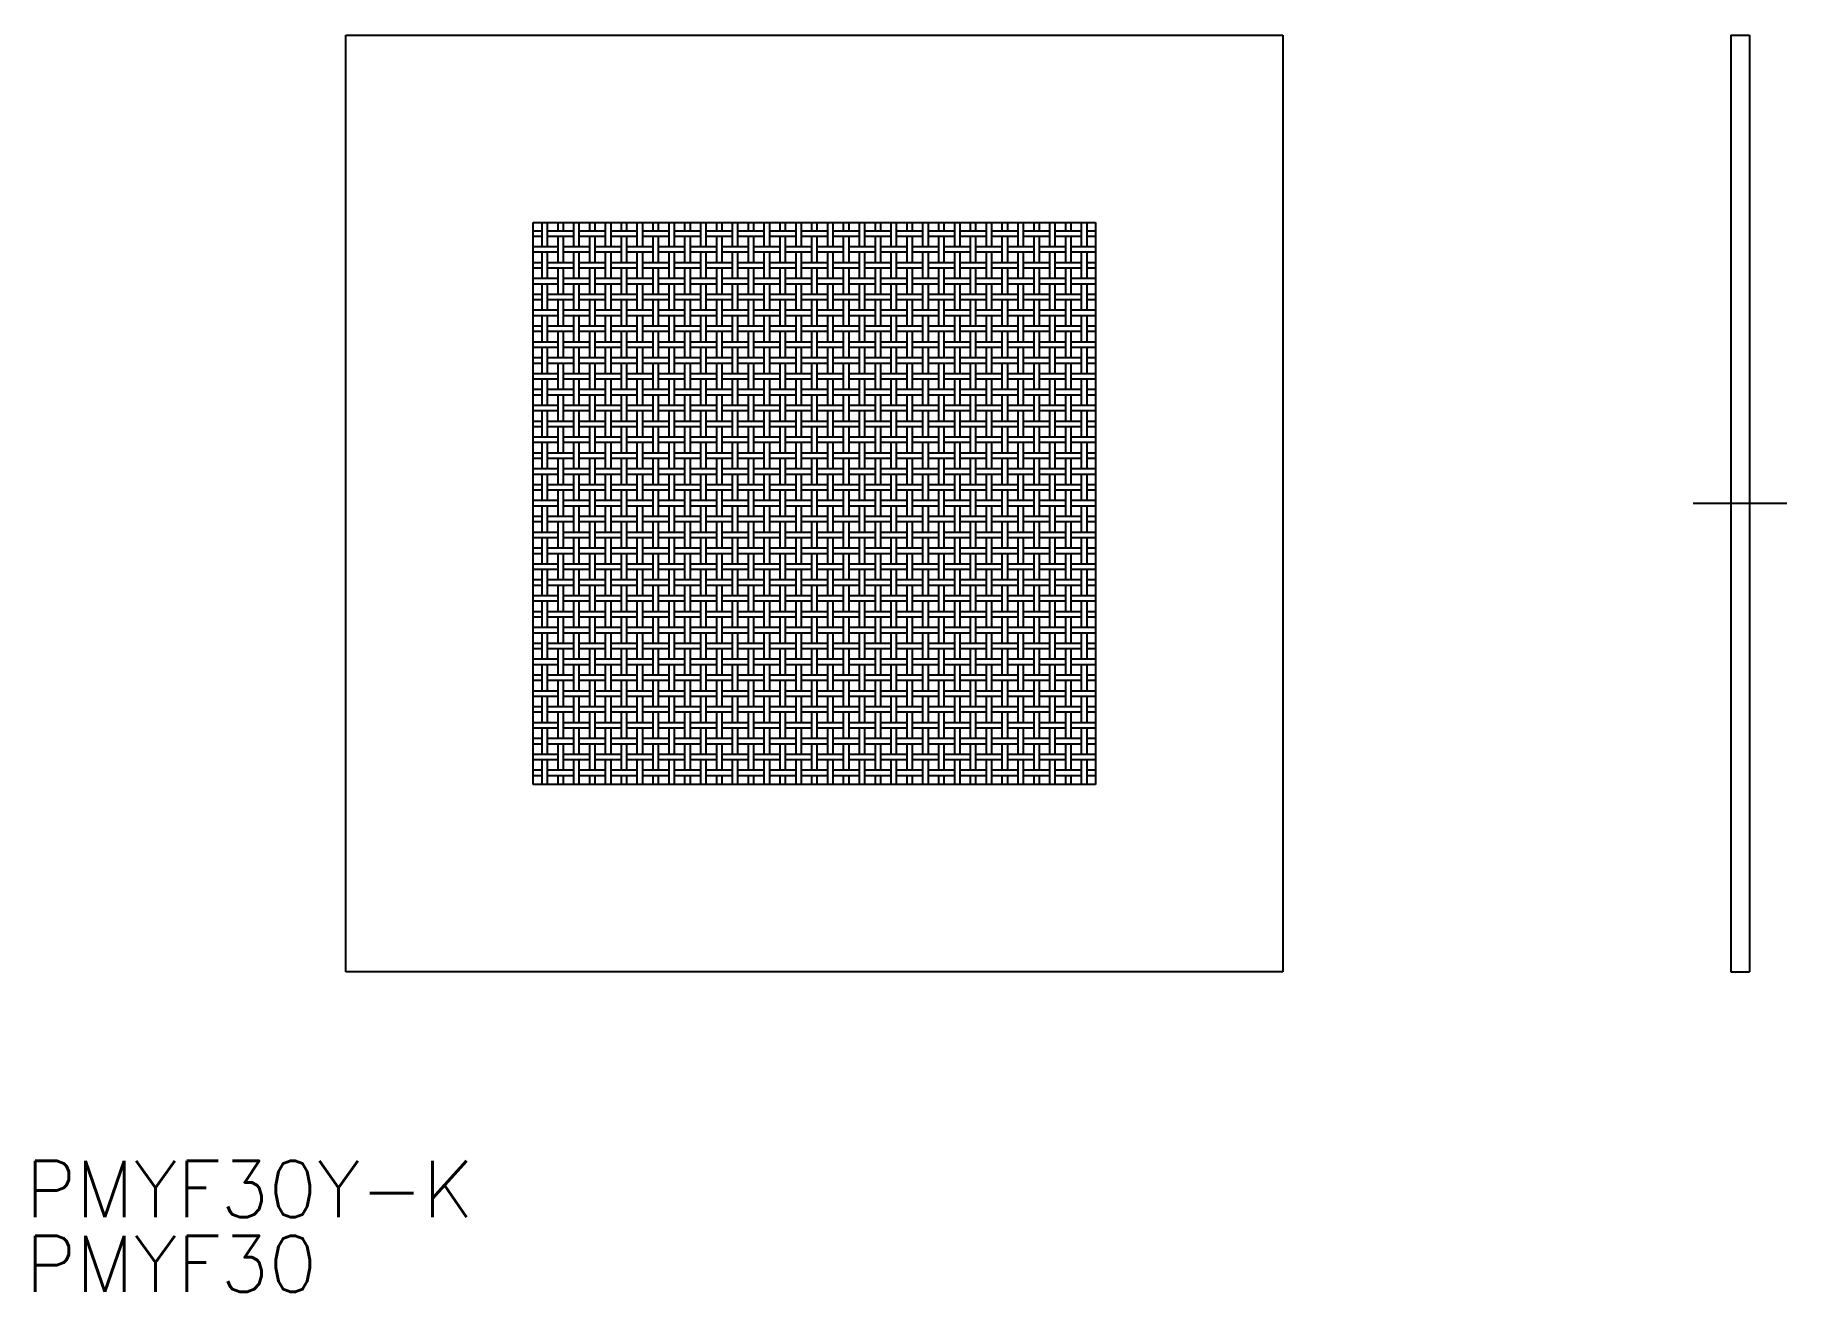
# Model space of a CAD drawing. Extents: x 0.5 to 94, y 0 to 67.1.
import ezdxf

# ---------------------------------------------------------------- set-up
doc = ezdxf.new("R2010")
doc.units = 0
doc.linetypes.add('CENTER', pattern=[50.8, 31.75, -6.35, 6.35, -6.35])
doc.layers.get('0').update_dxf_attribs({"linetype": 'CONTINUOUS'})
doc.layers.add('CENTER', color=1, linetype='CENTER')
doc.styles.get("Standard").update_dxf_attribs({"font": 'txt.shx', "height": 3, "bigfont": 'bigfont.shx'})

# ---------------------------------------------------------------- blocks, each defined once
blk = doc.blocks.new('*U3')
at = {"color": 7, "linetype": 'CONTINUOUS'}
blk.add_text('PMYF30Y-K', height=3, dxfattribs=at).set_placement((0, 3.994))
blk = doc.blocks.new('*U4')
at = {"color": 7, "linetype": 'CONTINUOUS'}
blk.add_text('PMYF30', height=3, dxfattribs=at).set_placement((0, 0))

msp = doc.modelspace()

# ---------------------------------------------------------------- linework, layer by layer
at = {"color": 7, "linetype": 'CONTINUOUS'}
for p, q in [((17.093, 67.093), (67.093, 67.093)), ((17.093, 17.093), (17.093, 67.093)), ((67.093, 67.093), (67.093, 17.093)), ((90.994, 67.093), (90.994, 17.093)), ((90.994, 67.093), (91.994, 67.093)), ((91.994, 67.093), (91.994, 17.093)), ((27.093, 57.093), (57.093, 57.093)), ((27.093, 27.093), (27.093, 57.093)), ((27.554, 57.093), (27.554, 55.784)), ((27.844, 57.093), (27.844, 55.784)), ((28.401, 57.093), (28.401, 56.631)), ((28.691, 57.093), (28.691, 56.631)), ((29.248, 57.093), (29.248, 55.784)), ((29.538, 57.093), (29.538, 55.784)), ((30.094, 57.093), (30.094, 56.631)), ((30.384, 57.093), (30.384, 56.631)), ((30.941, 57.093), (30.941, 55.784)), ((31.231, 57.093), (31.231, 55.784)), ((31.788, 57.093), (31.788, 56.631)), ((32.078, 57.093), (32.078, 56.631)), ((32.634, 57.093), (32.634, 55.784)), ((32.924, 57.093), (32.924, 55.784)), ((33.481, 57.093), (33.481, 56.631)), ((33.771, 57.093), (33.771, 56.631)), ((34.328, 57.093), (34.328, 55.784)), ((34.618, 57.093), (34.618, 55.784)), ((35.174, 57.093), (35.174, 56.631)), ((35.464, 57.093), (35.464, 56.631)), ((36.021, 57.093), (36.021, 55.784)), ((36.311, 57.093), (36.311, 55.784)), ((36.868, 57.093), (36.868, 56.631)), ((37.158, 57.093), (37.158, 56.631)), ((37.714, 57.093), (37.714, 55.784)), ((38.004, 57.093), (38.004, 55.784)), ((38.561, 57.093), (38.561, 56.631)), ((38.851, 57.093), (38.851, 56.631)), ((39.408, 57.093), (39.408, 55.784)), ((39.698, 57.093), (39.698, 55.784)), ((40.254, 57.093), (40.254, 56.631)), ((40.544, 57.093), (40.544, 56.631)), ((41.101, 57.093), (41.101, 55.784)), ((41.391, 57.093), (41.391, 55.784)), ((41.948, 57.093), (41.948, 56.631)), ((42.238, 57.093), (42.238, 56.631)), ((42.794, 57.093), (42.794, 55.784)), ((43.084, 57.093), (43.084, 55.784)), ((43.641, 57.093), (43.641, 56.631)), ((43.931, 57.093), (43.931, 56.631)), ((44.488, 57.093), (44.488, 55.784)), ((44.778, 57.093), (44.778, 55.784)), ((45.334, 57.093), (45.334, 56.631)), ((45.624, 57.093), (45.624, 56.631)), ((46.181, 57.093), (46.181, 55.784)), ((46.471, 57.093), (46.471, 55.784)), ((47.028, 57.093), (47.028, 56.631)), ((47.318, 57.093), (47.318, 56.631)), ((47.874, 57.093), (47.874, 55.784)), ((48.164, 57.093), (48.164, 55.784)), ((48.721, 57.093), (48.721, 56.631)), ((49.011, 57.093), (49.011, 56.631)), ((49.568, 57.093), (49.568, 55.784)), ((49.858, 57.093), (49.858, 55.784)), ((50.414, 57.093), (50.414, 56.631)), ((50.704, 57.093), (50.704, 56.631)), ((51.261, 57.093), (51.261, 55.784)), ((51.551, 57.093), (51.551, 55.784)), ((52.108, 57.093), (52.108, 56.631)), ((52.398, 57.093), (52.398, 56.631)), ((52.954, 57.093), (52.954, 55.784)), ((53.244, 57.093), (53.244, 55.784)), ((53.801, 57.093), (53.801, 56.631)), ((54.091, 57.093), (54.091, 56.631)), ((54.648, 57.093), (54.648, 55.784)), ((54.938, 57.093), (54.938, 55.784)), ((55.494, 57.093), (55.494, 56.631)), ((55.784, 57.093), (55.784, 56.631)), ((56.341, 57.093), (56.341, 55.784)), ((56.631, 57.093), (56.631, 55.784)), ((57.093, 57.093), (57.093, 27.093)), ((27.554, 56.631), (27.093, 56.631)), ((27.554, 56.341), (27.093, 56.341)), ((29.248, 56.631), (27.844, 56.631)), ((29.248, 56.341), (27.844, 56.341)), ((28.401, 56.341), (28.401, 54.938)), ((28.691, 56.341), (28.691, 54.938)), ((30.941, 56.631), (29.538, 56.631)), ((30.941, 56.341), (29.538, 56.341)), ((30.094, 56.341), (30.094, 54.938)), ((30.384, 56.341), (30.384, 54.938)), ((32.634, 56.631), (31.231, 56.631)), ((32.634, 56.341), (31.231, 56.341)), ((31.788, 56.341), (31.788, 54.938)), ((32.078, 56.341), (32.078, 54.938)), ((34.328, 56.631), (32.924, 56.631)), ((34.328, 56.341), (32.924, 56.341)), ((33.481, 56.341), (33.481, 54.938)), ((33.771, 56.341), (33.771, 54.938)), ((36.021, 56.631), (34.618, 56.631)), ((36.021, 56.341), (34.618, 56.341)), ((35.174, 56.341), (35.174, 54.938)), ((35.464, 56.341), (35.464, 54.938)), ((37.714, 56.631), (36.311, 56.631)), ((37.714, 56.341), (36.311, 56.341)), ((36.868, 56.341), (36.868, 54.938)), ((37.158, 56.341), (37.158, 54.938)), ((39.408, 56.631), (38.004, 56.631)), ((39.408, 56.341), (38.004, 56.341)), ((38.561, 56.341), (38.561, 54.938)), ((38.851, 56.341), (38.851, 54.938)), ((41.101, 56.631), (39.698, 56.631)), ((41.101, 56.341), (39.698, 56.341)), ((40.254, 56.341), (40.254, 54.938)), ((40.544, 56.341), (40.544, 54.938)), ((42.794, 56.631), (41.391, 56.631)), ((42.794, 56.341), (41.391, 56.341)), ((41.948, 56.341), (41.948, 54.938)), ((42.238, 56.341), (42.238, 54.938)), ((44.488, 56.631), (43.084, 56.631)), ((44.488, 56.341), (43.084, 56.341)), ((43.641, 56.341), (43.641, 54.938)), ((43.931, 56.341), (43.931, 54.938)), ((46.181, 56.631), (44.778, 56.631)), ((46.181, 56.341), (44.778, 56.341)), ((45.334, 56.341), (45.334, 54.938)), ((45.624, 56.341), (45.624, 54.938)), ((47.874, 56.631), (46.471, 56.631)), ((47.874, 56.341), (46.471, 56.341)), ((47.028, 56.341), (47.028, 54.938)), ((47.318, 56.341), (47.318, 54.938)), ((49.568, 56.631), (48.164, 56.631)), ((49.568, 56.341), (48.164, 56.341)), ((48.721, 56.341), (48.721, 54.938)), ((49.011, 56.341), (49.011, 54.938)), ((51.261, 56.631), (49.858, 56.631)), ((51.261, 56.341), (49.858, 56.341)), ((50.414, 56.341), (50.414, 54.938)), ((50.704, 56.341), (50.704, 54.938)), ((52.954, 56.631), (51.551, 56.631)), ((52.954, 56.341), (51.551, 56.341)), ((52.108, 56.341), (52.108, 54.938)), ((52.398, 56.341), (52.398, 54.938)), ((54.648, 56.631), (53.244, 56.631)), ((54.648, 56.341), (53.244, 56.341)), ((53.801, 56.341), (53.801, 54.938)), ((54.091, 56.341), (54.091, 54.938)), ((56.341, 56.631), (54.938, 56.631)), ((56.341, 56.341), (54.938, 56.341)), ((55.494, 56.341), (55.494, 54.938)), ((55.784, 56.341), (55.784, 54.938)), ((57.093, 56.631), (56.631, 56.631)), ((57.093, 56.341), (56.631, 56.341)), ((28.401, 55.784), (27.093, 55.784)), ((28.401, 55.494), (27.093, 55.494)), ((27.554, 55.494), (27.554, 54.091)), ((27.844, 55.494), (27.844, 54.091)), ((30.094, 55.784), (28.691, 55.784)), ((30.094, 55.494), (28.691, 55.494)), ((29.248, 55.494), (29.248, 54.091)), ((29.538, 55.494), (29.538, 54.091)), ((31.788, 55.784), (30.384, 55.784)), ((31.788, 55.494), (30.384, 55.494)), ((30.941, 55.494), (30.941, 54.091)), ((31.231, 55.494), (31.231, 54.091)), ((33.481, 55.784), (32.078, 55.784)), ((33.481, 55.494), (32.078, 55.494)), ((32.634, 55.494), (32.634, 54.091)), ((32.924, 55.494), (32.924, 54.091)), ((35.174, 55.784), (33.771, 55.784)), ((35.174, 55.494), (33.771, 55.494)), ((34.328, 55.494), (34.328, 54.091)), ((34.618, 55.494), (34.618, 54.091)), ((36.868, 55.784), (35.464, 55.784)), ((36.868, 55.494), (35.464, 55.494)), ((36.021, 55.494), (36.021, 54.091)), ((36.311, 55.494), (36.311, 54.091)), ((38.561, 55.784), (37.158, 55.784)), ((38.561, 55.494), (37.158, 55.494)), ((37.714, 55.494), (37.714, 54.091)), ((38.004, 55.494), (38.004, 54.091)), ((40.254, 55.784), (38.851, 55.784)), ((40.254, 55.494), (38.851, 55.494)), ((39.408, 55.494), (39.408, 54.091)), ((39.698, 55.494), (39.698, 54.091)), ((41.948, 55.784), (40.544, 55.784)), ((41.948, 55.494), (40.544, 55.494)), ((41.101, 55.494), (41.101, 54.091)), ((41.391, 55.494), (41.391, 54.091)), ((43.641, 55.784), (42.238, 55.784)), ((43.641, 55.494), (42.238, 55.494)), ((42.794, 55.494), (42.794, 54.091)), ((43.084, 55.494), (43.084, 54.091)), ((45.334, 55.784), (43.931, 55.784)), ((45.334, 55.494), (43.931, 55.494)), ((44.488, 55.494), (44.488, 54.091)), ((44.778, 55.494), (44.778, 54.091)), ((47.028, 55.784), (45.624, 55.784)), ((47.028, 55.494), (45.624, 55.494)), ((46.181, 55.494), (46.181, 54.091)), ((46.471, 55.494), (46.471, 54.091)), ((48.721, 55.784), (47.318, 55.784)), ((48.721, 55.494), (47.318, 55.494)), ((47.874, 55.494), (47.874, 54.091)), ((48.164, 55.494), (48.164, 54.091)), ((50.414, 55.784), (49.011, 55.784)), ((50.414, 55.494), (49.011, 55.494)), ((49.568, 55.494), (49.568, 54.091)), ((49.858, 55.494), (49.858, 54.091)), ((52.108, 55.784), (50.704, 55.784)), ((52.108, 55.494), (50.704, 55.494)), ((51.261, 55.494), (51.261, 54.091)), ((51.551, 55.494), (51.551, 54.091)), ((53.801, 55.784), (52.398, 55.784)), ((53.801, 55.494), (52.398, 55.494)), ((52.954, 55.494), (52.954, 54.091)), ((53.244, 55.494), (53.244, 54.091)), ((55.494, 55.784), (54.091, 55.784)), ((55.494, 55.494), (54.091, 55.494)), ((54.648, 55.494), (54.648, 54.091)), ((54.938, 55.494), (54.938, 54.091)), ((57.093, 55.784), (55.784, 55.784)), ((57.093, 55.494), (55.784, 55.494)), ((56.341, 55.494), (56.341, 54.091)), ((56.631, 55.494), (56.631, 54.091)), ((27.554, 54.938), (27.093, 54.938)), ((27.554, 54.648), (27.093, 54.648)), ((29.248, 54.938), (27.844, 54.938)), ((29.248, 54.648), (27.844, 54.648)), ((28.401, 54.648), (28.401, 53.244)), ((28.691, 54.648), (28.691, 53.244)), ((30.941, 54.938), (29.538, 54.938)), ((30.941, 54.648), (29.538, 54.648)), ((30.094, 54.648), (30.094, 53.244)), ((30.384, 54.648), (30.384, 53.244)), ((32.634, 54.938), (31.231, 54.938)), ((32.634, 54.648), (31.231, 54.648)), ((31.788, 54.648), (31.788, 53.244)), ((32.078, 54.648), (32.078, 53.244)), ((34.328, 54.938), (32.924, 54.938)), ((34.328, 54.648), (32.924, 54.648)), ((33.481, 54.648), (33.481, 53.244)), ((33.771, 54.648), (33.771, 53.244)), ((36.021, 54.938), (34.618, 54.938)), ((36.021, 54.648), (34.618, 54.648)), ((35.174, 54.648), (35.174, 53.244)), ((35.464, 54.648), (35.464, 53.244)), ((37.714, 54.938), (36.311, 54.938)), ((37.714, 54.648), (36.311, 54.648)), ((36.868, 54.648), (36.868, 53.244)), ((37.158, 54.648), (37.158, 53.244)), ((39.408, 54.938), (38.004, 54.938)), ((39.408, 54.648), (38.004, 54.648)), ((38.561, 54.648), (38.561, 53.244)), ((38.851, 54.648), (38.851, 53.244)), ((41.101, 54.938), (39.698, 54.938)), ((41.101, 54.648), (39.698, 54.648)), ((40.254, 54.648), (40.254, 53.244)), ((40.544, 54.648), (40.544, 53.244)), ((42.794, 54.938), (41.391, 54.938)), ((42.794, 54.648), (41.391, 54.648)), ((41.948, 54.648), (41.948, 53.244)), ((42.238, 54.648), (42.238, 53.244)), ((44.488, 54.938), (43.084, 54.938)), ((44.488, 54.648), (43.084, 54.648)), ((43.641, 54.648), (43.641, 53.244)), ((43.931, 54.648), (43.931, 53.244)), ((46.181, 54.938), (44.778, 54.938)), ((46.181, 54.648), (44.778, 54.648)), ((45.334, 54.648), (45.334, 53.244)), ((45.624, 54.648), (45.624, 53.244)), ((47.874, 54.938), (46.471, 54.938)), ((47.874, 54.648), (46.471, 54.648)), ((47.028, 54.648), (47.028, 53.244)), ((47.318, 54.648), (47.318, 53.244)), ((49.568, 54.938), (48.164, 54.938)), ((49.568, 54.648), (48.164, 54.648)), ((48.721, 54.648), (48.721, 53.244)), ((49.011, 54.648), (49.011, 53.244)), ((51.261, 54.938), (49.858, 54.938)), ((51.261, 54.648), (49.858, 54.648)), ((50.414, 54.648), (50.414, 53.244)), ((50.704, 54.648), (50.704, 53.244)), ((52.954, 54.938), (51.551, 54.938)), ((52.954, 54.648), (51.551, 54.648)), ((52.108, 54.648), (52.108, 53.244)), ((52.398, 54.648), (52.398, 53.244)), ((54.648, 54.938), (53.244, 54.938)), ((54.648, 54.648), (53.244, 54.648)), ((53.801, 54.648), (53.801, 53.244)), ((54.091, 54.648), (54.091, 53.244)), ((56.341, 54.938), (54.938, 54.938)), ((56.341, 54.648), (54.938, 54.648)), ((55.494, 54.648), (55.494, 53.244)), ((55.784, 54.648), (55.784, 53.244)), ((57.093, 54.938), (56.631, 54.938)), ((57.093, 54.648), (56.631, 54.648)), ((28.401, 54.091), (27.093, 54.091)), ((28.401, 53.801), (27.093, 53.801)), ((27.554, 53.801), (27.554, 52.398)), ((27.844, 53.801), (27.844, 52.398)), ((30.094, 54.091), (28.691, 54.091)), ((30.094, 53.801), (28.691, 53.801)), ((29.248, 53.801), (29.248, 52.398)), ((29.538, 53.801), (29.538, 52.398)), ((31.788, 54.091), (30.384, 54.091)), ((31.788, 53.801), (30.384, 53.801)), ((30.941, 53.801), (30.941, 52.398)), ((31.231, 53.801), (31.231, 52.398)), ((33.481, 54.091), (32.078, 54.091)), ((33.481, 53.801), (32.078, 53.801)), ((32.634, 53.801), (32.634, 52.398)), ((32.924, 53.801), (32.924, 52.398)), ((35.174, 54.091), (33.771, 54.091)), ((35.174, 53.801), (33.771, 53.801)), ((34.328, 53.801), (34.328, 52.398)), ((34.618, 53.801), (34.618, 52.398)), ((36.868, 54.091), (35.464, 54.091)), ((36.868, 53.801), (35.464, 53.801)), ((36.021, 53.801), (36.021, 52.398)), ((36.311, 53.801), (36.311, 52.398)), ((38.561, 54.091), (37.158, 54.091)), ((38.561, 53.801), (37.158, 53.801)), ((37.714, 53.801), (37.714, 52.398)), ((38.004, 53.801), (38.004, 52.398)), ((40.254, 54.091), (38.851, 54.091)), ((40.254, 53.801), (38.851, 53.801)), ((39.408, 53.801), (39.408, 52.398)), ((39.698, 53.801), (39.698, 52.398)), ((41.948, 54.091), (40.544, 54.091)), ((41.948, 53.801), (40.544, 53.801)), ((41.101, 53.801), (41.101, 52.398)), ((41.391, 53.801), (41.391, 52.398)), ((43.641, 54.091), (42.238, 54.091)), ((43.641, 53.801), (42.238, 53.801)), ((42.794, 53.801), (42.794, 52.398)), ((43.084, 53.801), (43.084, 52.398)), ((45.334, 54.091), (43.931, 54.091)), ((45.334, 53.801), (43.931, 53.801)), ((44.488, 53.801), (44.488, 52.398)), ((44.778, 53.801), (44.778, 52.398)), ((47.028, 54.091), (45.624, 54.091)), ((47.028, 53.801), (45.624, 53.801)), ((46.181, 53.801), (46.181, 52.398)), ((46.471, 53.801), (46.471, 52.398)), ((48.721, 54.091), (47.318, 54.091)), ((48.721, 53.801), (47.318, 53.801)), ((47.874, 53.801), (47.874, 52.398)), ((48.164, 53.801), (48.164, 52.398)), ((50.414, 54.091), (49.011, 54.091)), ((50.414, 53.801), (49.011, 53.801)), ((49.568, 53.801), (49.568, 52.398)), ((49.858, 53.801), (49.858, 52.398)), ((52.108, 54.091), (50.704, 54.091)), ((52.108, 53.801), (50.704, 53.801)), ((51.261, 53.801), (51.261, 52.398)), ((51.551, 53.801), (51.551, 52.398)), ((53.801, 54.091), (52.398, 54.091)), ((53.801, 53.801), (52.398, 53.801)), ((52.954, 53.801), (52.954, 52.398)), ((53.244, 53.801), (53.244, 52.398)), ((55.494, 54.091), (54.091, 54.091)), ((55.494, 53.801), (54.091, 53.801)), ((54.648, 53.801), (54.648, 52.398)), ((54.938, 53.801), (54.938, 52.398)), ((57.093, 54.091), (55.784, 54.091)), ((57.093, 53.801), (55.784, 53.801)), ((56.341, 53.801), (56.341, 52.398)), ((56.631, 53.801), (56.631, 52.398)), ((27.554, 53.244), (27.093, 53.244)), ((27.554, 52.954), (27.093, 52.954)), ((28.401, 52.398), (27.093, 52.398)), ((29.248, 53.244), (27.844, 53.244)), ((29.248, 52.954), (27.844, 52.954)), ((28.401, 52.954), (28.401, 51.551)), ((28.691, 52.954), (28.691, 51.551)), ((30.094, 52.398), (28.691, 52.398)), ((30.941, 53.244), (29.538, 53.244)), ((30.941, 52.954), (29.538, 52.954)), ((30.094, 52.954), (30.094, 51.551)), ((30.384, 52.954), (30.384, 51.551)), ((31.788, 52.398), (30.384, 52.398)), ((32.634, 53.244), (31.231, 53.244)), ((32.634, 52.954), (31.231, 52.954)), ((31.788, 52.954), (31.788, 51.551)), ((32.078, 52.954), (32.078, 51.551)), ((33.481, 52.398), (32.078, 52.398)), ((34.328, 53.244), (32.924, 53.244)), ((34.328, 52.954), (32.924, 52.954)), ((33.481, 52.954), (33.481, 51.551)), ((33.771, 52.954), (33.771, 51.551)), ((35.174, 52.398), (33.771, 52.398)), ((36.021, 53.244), (34.618, 53.244)), ((36.021, 52.954), (34.618, 52.954)), ((35.174, 52.954), (35.174, 51.551)), ((35.464, 52.954), (35.464, 51.551)), ((36.868, 52.398), (35.464, 52.398)), ((37.714, 53.244), (36.311, 53.244)), ((37.714, 52.954), (36.311, 52.954)), ((36.868, 52.954), (36.868, 51.551)), ((37.158, 52.954), (37.158, 51.551)), ((38.561, 52.398), (37.158, 52.398)), ((39.408, 53.244), (38.004, 53.244)), ((39.408, 52.954), (38.004, 52.954)), ((38.561, 52.954), (38.561, 51.551)), ((38.851, 52.954), (38.851, 51.551)), ((40.254, 52.398), (38.851, 52.398)), ((41.101, 53.244), (39.698, 53.244)), ((41.101, 52.954), (39.698, 52.954)), ((40.254, 52.954), (40.254, 51.551)), ((40.544, 52.954), (40.544, 51.551)), ((41.948, 52.398), (40.544, 52.398)), ((42.794, 53.244), (41.391, 53.244)), ((42.794, 52.954), (41.391, 52.954)), ((41.948, 52.954), (41.948, 51.551)), ((42.238, 52.954), (42.238, 51.551)), ((43.641, 52.398), (42.238, 52.398)), ((44.488, 53.244), (43.084, 53.244)), ((44.488, 52.954), (43.084, 52.954)), ((43.641, 52.954), (43.641, 51.551)), ((43.931, 52.954), (43.931, 51.551)), ((45.334, 52.398), (43.931, 52.398)), ((46.181, 53.244), (44.778, 53.244)), ((46.181, 52.954), (44.778, 52.954)), ((45.334, 52.954), (45.334, 51.551)), ((45.624, 52.954), (45.624, 51.551)), ((47.028, 52.398), (45.624, 52.398)), ((47.874, 53.244), (46.471, 53.244)), ((47.874, 52.954), (46.471, 52.954)), ((47.028, 52.954), (47.028, 51.551)), ((47.318, 52.954), (47.318, 51.551)), ((48.721, 52.398), (47.318, 52.398)), ((49.568, 53.244), (48.164, 53.244)), ((49.568, 52.954), (48.164, 52.954)), ((48.721, 52.954), (48.721, 51.551)), ((49.011, 52.954), (49.011, 51.551)), ((50.414, 52.398), (49.011, 52.398)), ((51.261, 53.244), (49.858, 53.244)), ((51.261, 52.954), (49.858, 52.954)), ((50.414, 52.954), (50.414, 51.551)), ((50.704, 52.954), (50.704, 51.551)), ((52.108, 52.398), (50.704, 52.398)), ((52.954, 53.244), (51.551, 53.244)), ((52.954, 52.954), (51.551, 52.954)), ((52.108, 52.954), (52.108, 51.551)), ((52.398, 52.954), (52.398, 51.551)), ((53.801, 52.398), (52.398, 52.398)), ((54.648, 53.244), (53.244, 53.244)), ((54.648, 52.954), (53.244, 52.954)), ((53.801, 52.954), (53.801, 51.551)), ((54.091, 52.954), (54.091, 51.551)), ((55.494, 52.398), (54.091, 52.398)), ((56.341, 53.244), (54.938, 53.244)), ((56.341, 52.954), (54.938, 52.954)), ((55.494, 52.954), (55.494, 51.551)), ((55.784, 52.954), (55.784, 51.551)), ((57.093, 52.398), (55.784, 52.398)), ((57.093, 53.244), (56.631, 53.244)), ((57.093, 52.954), (56.631, 52.954)), ((28.401, 52.108), (27.093, 52.108)), ((27.554, 51.551), (27.093, 51.551)), ((27.554, 52.108), (27.554, 50.704)), ((27.844, 52.108), (27.844, 50.704)), ((29.248, 51.551), (27.844, 51.551)), ((30.094, 52.108), (28.691, 52.108)), ((29.248, 52.108), (29.248, 50.704)), ((29.538, 52.108), (29.538, 50.704)), ((30.941, 51.551), (29.538, 51.551)), ((31.788, 52.108), (30.384, 52.108)), ((30.941, 52.108), (30.941, 50.704)), ((31.231, 52.108), (31.231, 50.704)), ((32.634, 51.551), (31.231, 51.551)), ((33.481, 52.108), (32.078, 52.108)), ((32.634, 52.108), (32.634, 50.704)), ((32.924, 52.108), (32.924, 50.704)), ((34.328, 51.551), (32.924, 51.551)), ((35.174, 52.108), (33.771, 52.108)), ((34.328, 52.108), (34.328, 50.704)), ((34.618, 52.108), (34.618, 50.704)), ((36.021, 51.551), (34.618, 51.551)), ((36.868, 52.108), (35.464, 52.108)), ((36.021, 52.108), (36.021, 50.704)), ((36.311, 52.108), (36.311, 50.704)), ((37.714, 51.551), (36.311, 51.551)), ((38.561, 52.108), (37.158, 52.108)), ((37.714, 52.108), (37.714, 50.704)), ((38.004, 52.108), (38.004, 50.704)), ((39.408, 51.551), (38.004, 51.551)), ((40.254, 52.108), (38.851, 52.108)), ((39.408, 52.108), (39.408, 50.704)), ((39.698, 52.108), (39.698, 50.704)), ((41.101, 51.551), (39.698, 51.551)), ((41.948, 52.108), (40.544, 52.108)), ((41.101, 52.108), (41.101, 50.704)), ((41.391, 52.108), (41.391, 50.704)), ((42.794, 51.551), (41.391, 51.551)), ((43.641, 52.108), (42.238, 52.108)), ((42.794, 52.108), (42.794, 50.704)), ((43.084, 52.108), (43.084, 50.704)), ((44.488, 51.551), (43.084, 51.551)), ((45.334, 52.108), (43.931, 52.108)), ((44.488, 52.108), (44.488, 50.704)), ((44.778, 52.108), (44.778, 50.704)), ((46.181, 51.551), (44.778, 51.551)), ((47.028, 52.108), (45.624, 52.108)), ((46.181, 52.108), (46.181, 50.704)), ((46.471, 52.108), (46.471, 50.704)), ((47.874, 51.551), (46.471, 51.551)), ((48.721, 52.108), (47.318, 52.108)), ((47.874, 52.108), (47.874, 50.704)), ((48.164, 52.108), (48.164, 50.704)), ((49.568, 51.551), (48.164, 51.551)), ((50.414, 52.108), (49.011, 52.108)), ((49.568, 52.108), (49.568, 50.704)), ((49.858, 52.108), (49.858, 50.704)), ((51.261, 51.551), (49.858, 51.551)), ((52.108, 52.108), (50.704, 52.108)), ((51.261, 52.108), (51.261, 50.704)), ((51.551, 52.108), (51.551, 50.704)), ((52.954, 51.551), (51.551, 51.551)), ((53.801, 52.108), (52.398, 52.108)), ((52.954, 52.108), (52.954, 50.704)), ((53.244, 52.108), (53.244, 50.704)), ((54.648, 51.551), (53.244, 51.551)), ((55.494, 52.108), (54.091, 52.108)), ((54.648, 52.108), (54.648, 50.704)), ((54.938, 52.108), (54.938, 50.704)), ((56.341, 51.551), (54.938, 51.551)), ((57.093, 52.108), (55.784, 52.108)), ((56.341, 52.108), (56.341, 50.704)), ((56.631, 52.108), (56.631, 50.704)), ((57.093, 51.551), (56.631, 51.551)), ((27.554, 51.261), (27.093, 51.261)), ((28.401, 50.704), (27.093, 50.704)), ((29.248, 51.261), (27.844, 51.261)), ((28.401, 51.261), (28.401, 49.858)), ((28.691, 51.261), (28.691, 49.858)), ((30.094, 50.704), (28.691, 50.704)), ((30.941, 51.261), (29.538, 51.261)), ((30.094, 51.261), (30.094, 49.858)), ((30.384, 51.261), (30.384, 49.858)), ((31.788, 50.704), (30.384, 50.704)), ((32.634, 51.261), (31.231, 51.261)), ((31.788, 51.261), (31.788, 49.858)), ((32.078, 51.261), (32.078, 49.858)), ((33.481, 50.704), (32.078, 50.704)), ((34.328, 51.261), (32.924, 51.261)), ((33.481, 51.261), (33.481, 49.858)), ((33.771, 51.261), (33.771, 49.858)), ((35.174, 50.704), (33.771, 50.704)), ((36.021, 51.261), (34.618, 51.261)), ((35.174, 51.261), (35.174, 49.858)), ((35.464, 51.261), (35.464, 49.858)), ((36.868, 50.704), (35.464, 50.704)), ((37.714, 51.261), (36.311, 51.261)), ((36.868, 51.261), (36.868, 49.858)), ((37.158, 51.261), (37.158, 49.858)), ((38.561, 50.704), (37.158, 50.704)), ((39.408, 51.261), (38.004, 51.261)), ((38.561, 51.261), (38.561, 49.858)), ((38.851, 51.261), (38.851, 49.858)), ((40.254, 50.704), (38.851, 50.704)), ((41.101, 51.261), (39.698, 51.261)), ((40.254, 51.261), (40.254, 49.858)), ((40.544, 51.261), (40.544, 49.858)), ((41.948, 50.704), (40.544, 50.704)), ((42.794, 51.261), (41.391, 51.261)), ((41.948, 51.261), (41.948, 49.858)), ((42.238, 51.261), (42.238, 49.858)), ((43.641, 50.704), (42.238, 50.704)), ((44.488, 51.261), (43.084, 51.261)), ((43.641, 51.261), (43.641, 49.858)), ((43.931, 51.261), (43.931, 49.858)), ((45.334, 50.704), (43.931, 50.704)), ((46.181, 51.261), (44.778, 51.261)), ((45.334, 51.261), (45.334, 49.858)), ((45.624, 51.261), (45.624, 49.858)), ((47.028, 50.704), (45.624, 50.704)), ((47.874, 51.261), (46.471, 51.261)), ((47.028, 51.261), (47.028, 49.858)), ((47.318, 51.261), (47.318, 49.858)), ((48.721, 50.704), (47.318, 50.704)), ((49.568, 51.261), (48.164, 51.261)), ((48.721, 51.261), (48.721, 49.858)), ((49.011, 51.261), (49.011, 49.858)), ((50.414, 50.704), (49.011, 50.704)), ((51.261, 51.261), (49.858, 51.261)), ((50.414, 51.261), (50.414, 49.858)), ((50.704, 51.261), (50.704, 49.858)), ((52.108, 50.704), (50.704, 50.704)), ((52.954, 51.261), (51.551, 51.261)), ((52.108, 51.261), (52.108, 49.858)), ((52.398, 51.261), (52.398, 49.858)), ((53.801, 50.704), (52.398, 50.704)), ((54.648, 51.261), (53.244, 51.261)), ((53.801, 51.261), (53.801, 49.858)), ((54.091, 51.261), (54.091, 49.858)), ((55.494, 50.704), (54.091, 50.704)), ((56.341, 51.261), (54.938, 51.261)), ((55.494, 51.261), (55.494, 49.858)), ((55.784, 51.261), (55.784, 49.858)), ((57.093, 50.704), (55.784, 50.704)), ((57.093, 51.261), (56.631, 51.261)), ((28.401, 50.414), (27.093, 50.414)), ((27.554, 49.858), (27.093, 49.858)), ((27.554, 49.568), (27.093, 49.568)), ((27.554, 50.414), (27.554, 49.011)), ((27.844, 50.414), (27.844, 49.011)), ((29.248, 49.858), (27.844, 49.858)), ((29.248, 49.568), (27.844, 49.568)), ((28.401, 49.568), (28.401, 48.164)), ((30.094, 50.414), (28.691, 50.414)), ((28.691, 49.568), (28.691, 48.164)), ((29.248, 50.414), (29.248, 49.011)), ((29.538, 50.414), (29.538, 49.011)), ((30.941, 49.858), (29.538, 49.858)), ((30.941, 49.568), (29.538, 49.568)), ((30.094, 49.568), (30.094, 48.164)), ((31.788, 50.414), (30.384, 50.414)), ((30.384, 49.568), (30.384, 48.164)), ((30.941, 50.414), (30.941, 49.011)), ((31.231, 50.414), (31.231, 49.011)), ((32.634, 49.858), (31.231, 49.858)), ((32.634, 49.568), (31.231, 49.568)), ((31.788, 49.568), (31.788, 48.164)), ((33.481, 50.414), (32.078, 50.414)), ((32.078, 49.568), (32.078, 48.164)), ((32.634, 50.414), (32.634, 49.011)), ((32.924, 50.414), (32.924, 49.011)), ((34.328, 49.858), (32.924, 49.858)), ((34.328, 49.568), (32.924, 49.568)), ((33.481, 49.568), (33.481, 48.164)), ((35.174, 50.414), (33.771, 50.414)), ((33.771, 49.568), (33.771, 48.164)), ((34.328, 50.414), (34.328, 49.011)), ((34.618, 50.414), (34.618, 49.011)), ((36.021, 49.858), (34.618, 49.858)), ((36.021, 49.568), (34.618, 49.568)), ((35.174, 49.568), (35.174, 48.164)), ((36.868, 50.414), (35.464, 50.414)), ((35.464, 49.568), (35.464, 48.164)), ((36.021, 50.414), (36.021, 49.011)), ((36.311, 50.414), (36.311, 49.011)), ((37.714, 49.858), (36.311, 49.858)), ((37.714, 49.568), (36.311, 49.568)), ((36.868, 49.568), (36.868, 48.164)), ((38.561, 50.414), (37.158, 50.414)), ((37.158, 49.568), (37.158, 48.164)), ((37.714, 50.414), (37.714, 49.011)), ((38.004, 50.414), (38.004, 49.011)), ((39.408, 49.858), (38.004, 49.858)), ((39.408, 49.568), (38.004, 49.568)), ((38.561, 49.568), (38.561, 48.164)), ((40.254, 50.414), (38.851, 50.414)), ((38.851, 49.568), (38.851, 48.164)), ((39.408, 50.414), (39.408, 49.011)), ((39.698, 50.414), (39.698, 49.011)), ((41.101, 49.858), (39.698, 49.858)), ((41.101, 49.568), (39.698, 49.568)), ((40.254, 49.568), (40.254, 48.164)), ((41.948, 50.414), (40.544, 50.414)), ((40.544, 49.568), (40.544, 48.164)), ((41.101, 50.414), (41.101, 49.011)), ((41.391, 50.414), (41.391, 49.011)), ((42.794, 49.858), (41.391, 49.858)), ((42.794, 49.568), (41.391, 49.568)), ((41.948, 49.568), (41.948, 48.164)), ((43.641, 50.414), (42.238, 50.414)), ((42.238, 49.568), (42.238, 48.164)), ((42.794, 50.414), (42.794, 49.011)), ((43.084, 50.414), (43.084, 49.011)), ((44.488, 49.858), (43.084, 49.858)), ((44.488, 49.568), (43.084, 49.568)), ((43.641, 49.568), (43.641, 48.164)), ((45.334, 50.414), (43.931, 50.414)), ((43.931, 49.568), (43.931, 48.164)), ((44.488, 50.414), (44.488, 49.011)), ((44.778, 50.414), (44.778, 49.011)), ((46.181, 49.858), (44.778, 49.858)), ((46.181, 49.568), (44.778, 49.568)), ((45.334, 49.568), (45.334, 48.164)), ((47.028, 50.414), (45.624, 50.414)), ((45.624, 49.568), (45.624, 48.164)), ((46.181, 50.414), (46.181, 49.011)), ((46.471, 50.414), (46.471, 49.011)), ((47.874, 49.858), (46.471, 49.858)), ((47.874, 49.568), (46.471, 49.568)), ((47.028, 49.568), (47.028, 48.164)), ((48.721, 50.414), (47.318, 50.414)), ((47.318, 49.568), (47.318, 48.164)), ((47.874, 50.414), (47.874, 49.011)), ((48.164, 50.414), (48.164, 49.011)), ((49.568, 49.858), (48.164, 49.858)), ((49.568, 49.568), (48.164, 49.568)), ((48.721, 49.568), (48.721, 48.164)), ((50.414, 50.414), (49.011, 50.414)), ((49.011, 49.568), (49.011, 48.164)), ((49.568, 50.414), (49.568, 49.011)), ((49.858, 50.414), (49.858, 49.011)), ((51.261, 49.858), (49.858, 49.858)), ((51.261, 49.568), (49.858, 49.568)), ((50.414, 49.568), (50.414, 48.164)), ((52.108, 50.414), (50.704, 50.414)), ((50.704, 49.568), (50.704, 48.164)), ((51.261, 50.414), (51.261, 49.011)), ((51.551, 50.414), (51.551, 49.011)), ((52.954, 49.858), (51.551, 49.858)), ((52.954, 49.568), (51.551, 49.568)), ((52.108, 49.568), (52.108, 48.164)), ((53.801, 50.414), (52.398, 50.414)), ((52.398, 49.568), (52.398, 48.164)), ((52.954, 50.414), (52.954, 49.011)), ((53.244, 50.414), (53.244, 49.011)), ((54.648, 49.858), (53.244, 49.858)), ((54.648, 49.568), (53.244, 49.568)), ((53.801, 49.568), (53.801, 48.164)), ((55.494, 50.414), (54.091, 50.414)), ((54.091, 49.568), (54.091, 48.164)), ((54.648, 50.414), (54.648, 49.011)), ((54.938, 50.414), (54.938, 49.011)), ((56.341, 49.858), (54.938, 49.858)), ((56.341, 49.568), (54.938, 49.568)), ((55.494, 49.568), (55.494, 48.164)), ((57.093, 50.414), (55.784, 50.414)), ((55.784, 49.568), (55.784, 48.164)), ((56.341, 50.414), (56.341, 49.011)), ((56.631, 50.414), (56.631, 49.011)), ((57.093, 49.858), (56.631, 49.858)), ((57.093, 49.568), (56.631, 49.568)), ((28.401, 49.011), (27.093, 49.011)), ((28.401, 48.721), (27.093, 48.721)), ((27.554, 48.721), (27.554, 47.318)), ((27.844, 48.721), (27.844, 47.318)), ((30.094, 49.011), (28.691, 49.011)), ((30.094, 48.721), (28.691, 48.721)), ((29.248, 48.721), (29.248, 47.318)), ((29.538, 48.721), (29.538, 47.318)), ((31.788, 49.011), (30.384, 49.011)), ((31.788, 48.721), (30.384, 48.721)), ((30.941, 48.721), (30.941, 47.318)), ((31.231, 48.721), (31.231, 47.318)), ((33.481, 49.011), (32.078, 49.011)), ((33.481, 48.721), (32.078, 48.721)), ((32.634, 48.721), (32.634, 47.318)), ((32.924, 48.721), (32.924, 47.318)), ((35.174, 49.011), (33.771, 49.011)), ((35.174, 48.721), (33.771, 48.721)), ((34.328, 48.721), (34.328, 47.318)), ((34.618, 48.721), (34.618, 47.318)), ((36.868, 49.011), (35.464, 49.011)), ((36.868, 48.721), (35.464, 48.721)), ((36.021, 48.721), (36.021, 47.318)), ((36.311, 48.721), (36.311, 47.318)), ((38.561, 49.011), (37.158, 49.011)), ((38.561, 48.721), (37.158, 48.721)), ((37.714, 48.721), (37.714, 47.318)), ((38.004, 48.721), (38.004, 47.318)), ((40.254, 49.011), (38.851, 49.011)), ((40.254, 48.721), (38.851, 48.721)), ((39.408, 48.721), (39.408, 47.318)), ((39.698, 48.721), (39.698, 47.318)), ((41.948, 49.011), (40.544, 49.011)), ((41.948, 48.721), (40.544, 48.721)), ((41.101, 48.721), (41.101, 47.318)), ((41.391, 48.721), (41.391, 47.318)), ((43.641, 49.011), (42.238, 49.011)), ((43.641, 48.721), (42.238, 48.721)), ((42.794, 48.721), (42.794, 47.318)), ((43.084, 48.721), (43.084, 47.318)), ((45.334, 49.011), (43.931, 49.011)), ((45.334, 48.721), (43.931, 48.721)), ((44.488, 48.721), (44.488, 47.318)), ((44.778, 48.721), (44.778, 47.318)), ((47.028, 49.011), (45.624, 49.011)), ((47.028, 48.721), (45.624, 48.721)), ((46.181, 48.721), (46.181, 47.318)), ((46.471, 48.721), (46.471, 47.318)), ((48.721, 49.011), (47.318, 49.011)), ((48.721, 48.721), (47.318, 48.721)), ((47.874, 48.721), (47.874, 47.318)), ((48.164, 48.721), (48.164, 47.318)), ((50.414, 49.011), (49.011, 49.011)), ((50.414, 48.721), (49.011, 48.721)), ((49.568, 48.721), (49.568, 47.318)), ((49.858, 48.721), (49.858, 47.318)), ((52.108, 49.011), (50.704, 49.011)), ((52.108, 48.721), (50.704, 48.721)), ((51.261, 48.721), (51.261, 47.318)), ((51.551, 48.721), (51.551, 47.318)), ((53.801, 49.011), (52.398, 49.011)), ((53.801, 48.721), (52.398, 48.721)), ((52.954, 48.721), (52.954, 47.318)), ((53.244, 48.721), (53.244, 47.318)), ((55.494, 49.011), (54.091, 49.011)), ((55.494, 48.721), (54.091, 48.721)), ((54.648, 48.721), (54.648, 47.318)), ((54.938, 48.721), (54.938, 47.318)), ((57.093, 49.011), (55.784, 49.011)), ((57.093, 48.721), (55.784, 48.721)), ((56.341, 48.721), (56.341, 47.318)), ((56.631, 48.721), (56.631, 47.318)), ((27.554, 48.164), (27.093, 48.164)), ((27.554, 47.874), (27.093, 47.874)), ((29.248, 48.164), (27.844, 48.164)), ((29.248, 47.874), (27.844, 47.874)), ((28.401, 47.874), (28.401, 46.471)), ((28.691, 47.874), (28.691, 46.471)), ((30.941, 48.164), (29.538, 48.164)), ((30.941, 47.874), (29.538, 47.874)), ((30.094, 47.874), (30.094, 46.471)), ((30.384, 47.874), (30.384, 46.471)), ((32.634, 48.164), (31.231, 48.164)), ((32.634, 47.874), (31.231, 47.874)), ((31.788, 47.874), (31.788, 46.471)), ((32.078, 47.874), (32.078, 46.471)), ((34.328, 48.164), (32.924, 48.164)), ((34.328, 47.874), (32.924, 47.874)), ((33.481, 47.874), (33.481, 46.471)), ((33.771, 47.874), (33.771, 46.471)), ((36.021, 48.164), (34.618, 48.164)), ((36.021, 47.874), (34.618, 47.874)), ((35.174, 47.874), (35.174, 46.471)), ((35.464, 47.874), (35.464, 46.471)), ((37.714, 48.164), (36.311, 48.164)), ((37.714, 47.874), (36.311, 47.874)), ((36.868, 47.874), (36.868, 46.471)), ((37.158, 47.874), (37.158, 46.471)), ((39.408, 48.164), (38.004, 48.164)), ((39.408, 47.874), (38.004, 47.874)), ((38.561, 47.874), (38.561, 46.471)), ((38.851, 47.874), (38.851, 46.471)), ((41.101, 48.164), (39.698, 48.164)), ((41.101, 47.874), (39.698, 47.874)), ((40.254, 47.874), (40.254, 46.471)), ((40.544, 47.874), (40.544, 46.471)), ((42.794, 48.164), (41.391, 48.164)), ((42.794, 47.874), (41.391, 47.874)), ((41.948, 47.874), (41.948, 46.471)), ((42.238, 47.874), (42.238, 46.471)), ((44.488, 48.164), (43.084, 48.164)), ((44.488, 47.874), (43.084, 47.874)), ((43.641, 47.874), (43.641, 46.471)), ((43.931, 47.874), (43.931, 46.471)), ((46.181, 48.164), (44.778, 48.164)), ((46.181, 47.874), (44.778, 47.874)), ((45.334, 47.874), (45.334, 46.471)), ((45.624, 47.874), (45.624, 46.471)), ((47.874, 48.164), (46.471, 48.164)), ((47.874, 47.874), (46.471, 47.874)), ((47.028, 47.874), (47.028, 46.471)), ((47.318, 47.874), (47.318, 46.471)), ((49.568, 48.164), (48.164, 48.164)), ((49.568, 47.874), (48.164, 47.874)), ((48.721, 47.874), (48.721, 46.471)), ((49.011, 47.874), (49.011, 46.471)), ((51.261, 48.164), (49.858, 48.164)), ((51.261, 47.874), (49.858, 47.874)), ((50.414, 47.874), (50.414, 46.471)), ((50.704, 47.874), (50.704, 46.471)), ((52.954, 48.164), (51.551, 48.164)), ((52.954, 47.874), (51.551, 47.874)), ((52.108, 47.874), (52.108, 46.471)), ((52.398, 47.874), (52.398, 46.471)), ((54.648, 48.164), (53.244, 48.164)), ((54.648, 47.874), (53.244, 47.874)), ((53.801, 47.874), (53.801, 46.471)), ((54.091, 47.874), (54.091, 46.471)), ((56.341, 48.164), (54.938, 48.164)), ((56.341, 47.874), (54.938, 47.874)), ((55.494, 47.874), (55.494, 46.471)), ((55.784, 47.874), (55.784, 46.471)), ((57.093, 48.164), (56.631, 48.164)), ((57.093, 47.874), (56.631, 47.874)), ((28.401, 47.318), (27.093, 47.318)), ((28.401, 47.028), (27.093, 47.028)), ((27.554, 47.028), (27.554, 45.624)), ((27.844, 47.028), (27.844, 45.624)), ((30.094, 47.318), (28.691, 47.318)), ((30.094, 47.028), (28.691, 47.028)), ((29.248, 47.028), (29.248, 45.624)), ((29.538, 47.028), (29.538, 45.624)), ((31.788, 47.318), (30.384, 47.318)), ((31.788, 47.028), (30.384, 47.028)), ((30.941, 47.028), (30.941, 45.624)), ((31.231, 47.028), (31.231, 45.624)), ((33.481, 47.318), (32.078, 47.318)), ((33.481, 47.028), (32.078, 47.028)), ((32.634, 47.028), (32.634, 45.624)), ((32.924, 47.028), (32.924, 45.624)), ((35.174, 47.318), (33.771, 47.318)), ((35.174, 47.028), (33.771, 47.028)), ((34.328, 47.028), (34.328, 45.624)), ((34.618, 47.028), (34.618, 45.624)), ((36.868, 47.318), (35.464, 47.318)), ((36.868, 47.028), (35.464, 47.028)), ((36.021, 47.028), (36.021, 45.624)), ((36.311, 47.028), (36.311, 45.624)), ((38.561, 47.318), (37.158, 47.318)), ((38.561, 47.028), (37.158, 47.028)), ((37.714, 47.028), (37.714, 45.624)), ((38.004, 47.028), (38.004, 45.624)), ((40.254, 47.318), (38.851, 47.318)), ((40.254, 47.028), (38.851, 47.028)), ((39.408, 47.028), (39.408, 45.624)), ((39.698, 47.028), (39.698, 45.624)), ((41.948, 47.318), (40.544, 47.318)), ((41.948, 47.028), (40.544, 47.028)), ((41.101, 47.028), (41.101, 45.624)), ((41.391, 47.028), (41.391, 45.624)), ((43.641, 47.318), (42.238, 47.318)), ((43.641, 47.028), (42.238, 47.028)), ((42.794, 47.028), (42.794, 45.624)), ((43.084, 47.028), (43.084, 45.624)), ((45.334, 47.318), (43.931, 47.318)), ((45.334, 47.028), (43.931, 47.028)), ((44.488, 47.028), (44.488, 45.624)), ((44.778, 47.028), (44.778, 45.624)), ((47.028, 47.318), (45.624, 47.318)), ((47.028, 47.028), (45.624, 47.028)), ((46.181, 47.028), (46.181, 45.624)), ((46.471, 47.028), (46.471, 45.624)), ((48.721, 47.318), (47.318, 47.318)), ((48.721, 47.028), (47.318, 47.028)), ((47.874, 47.028), (47.874, 45.624)), ((48.164, 47.028), (48.164, 45.624)), ((50.414, 47.318), (49.011, 47.318)), ((50.414, 47.028), (49.011, 47.028)), ((49.568, 47.028), (49.568, 45.624)), ((49.858, 47.028), (49.858, 45.624)), ((52.108, 47.318), (50.704, 47.318)), ((52.108, 47.028), (50.704, 47.028)), ((51.261, 47.028), (51.261, 45.624)), ((51.551, 47.028), (51.551, 45.624)), ((53.801, 47.318), (52.398, 47.318)), ((53.801, 47.028), (52.398, 47.028)), ((52.954, 47.028), (52.954, 45.624)), ((53.244, 47.028), (53.244, 45.624)), ((55.494, 47.318), (54.091, 47.318)), ((55.494, 47.028), (54.091, 47.028)), ((54.648, 47.028), (54.648, 45.624)), ((54.938, 47.028), (54.938, 45.624)), ((57.093, 47.318), (55.784, 47.318)), ((57.093, 47.028), (55.784, 47.028)), ((56.341, 47.028), (56.341, 45.624)), ((56.631, 47.028), (56.631, 45.624)), ((27.554, 46.471), (27.093, 46.471)), ((27.554, 46.181), (27.093, 46.181)), ((29.248, 46.471), (27.844, 46.471)), ((29.248, 46.181), (27.844, 46.181)), ((28.401, 46.181), (28.401, 44.778)), ((28.691, 46.181), (28.691, 44.778)), ((30.941, 46.471), (29.538, 46.471)), ((30.941, 46.181), (29.538, 46.181)), ((30.094, 46.181), (30.094, 44.778)), ((30.384, 46.181), (30.384, 44.778)), ((32.634, 46.471), (31.231, 46.471)), ((32.634, 46.181), (31.231, 46.181)), ((31.788, 46.181), (31.788, 44.778)), ((32.078, 46.181), (32.078, 44.778)), ((34.328, 46.471), (32.924, 46.471)), ((34.328, 46.181), (32.924, 46.181)), ((33.481, 46.181), (33.481, 44.778)), ((33.771, 46.181), (33.771, 44.778)), ((36.021, 46.471), (34.618, 46.471)), ((36.021, 46.181), (34.618, 46.181)), ((35.174, 46.181), (35.174, 44.778)), ((35.464, 46.181), (35.464, 44.778)), ((37.714, 46.471), (36.311, 46.471)), ((37.714, 46.181), (36.311, 46.181)), ((36.868, 46.181), (36.868, 44.778)), ((37.158, 46.181), (37.158, 44.778)), ((39.408, 46.471), (38.004, 46.471)), ((39.408, 46.181), (38.004, 46.181)), ((38.561, 46.181), (38.561, 44.778)), ((38.851, 46.181), (38.851, 44.778)), ((41.101, 46.471), (39.698, 46.471)), ((41.101, 46.181), (39.698, 46.181)), ((40.254, 46.181), (40.254, 44.778)), ((40.544, 46.181), (40.544, 44.778)), ((42.794, 46.471), (41.391, 46.471)), ((42.794, 46.181), (41.391, 46.181)), ((41.948, 46.181), (41.948, 44.778)), ((42.238, 46.181), (42.238, 44.778)), ((44.488, 46.471), (43.084, 46.471)), ((44.488, 46.181), (43.084, 46.181)), ((43.641, 46.181), (43.641, 44.778)), ((43.931, 46.181), (43.931, 44.778)), ((46.181, 46.471), (44.778, 46.471)), ((46.181, 46.181), (44.778, 46.181)), ((45.334, 46.181), (45.334, 44.778)), ((45.624, 46.181), (45.624, 44.778)), ((47.874, 46.471), (46.471, 46.471)), ((47.874, 46.181), (46.471, 46.181)), ((47.028, 46.181), (47.028, 44.778)), ((47.318, 46.181), (47.318, 44.778)), ((49.568, 46.471), (48.164, 46.471)), ((49.568, 46.181), (48.164, 46.181)), ((48.721, 46.181), (48.721, 44.778)), ((49.011, 46.181), (49.011, 44.778)), ((51.261, 46.471), (49.858, 46.471)), ((51.261, 46.181), (49.858, 46.181)), ((50.414, 46.181), (50.414, 44.778)), ((50.704, 46.181), (50.704, 44.778)), ((52.954, 46.471), (51.551, 46.471)), ((52.954, 46.181), (51.551, 46.181)), ((52.108, 46.181), (52.108, 44.778)), ((52.398, 46.181), (52.398, 44.778)), ((54.648, 46.471), (53.244, 46.471)), ((54.648, 46.181), (53.244, 46.181)), ((53.801, 46.181), (53.801, 44.778)), ((54.091, 46.181), (54.091, 44.778)), ((56.341, 46.471), (54.938, 46.471)), ((56.341, 46.181), (54.938, 46.181)), ((55.494, 46.181), (55.494, 44.778)), ((55.784, 46.181), (55.784, 44.778)), ((57.093, 46.471), (56.631, 46.471)), ((57.093, 46.181), (56.631, 46.181)), ((28.401, 45.624), (27.093, 45.624)), ((28.401, 45.334), (27.093, 45.334)), ((27.554, 45.334), (27.554, 43.931)), ((27.844, 45.334), (27.844, 43.931)), ((30.094, 45.624), (28.691, 45.624)), ((30.094, 45.334), (28.691, 45.334)), ((29.248, 45.334), (29.248, 43.931)), ((29.538, 45.334), (29.538, 43.931)), ((31.788, 45.624), (30.384, 45.624)), ((31.788, 45.334), (30.384, 45.334)), ((30.941, 45.334), (30.941, 43.931)), ((31.231, 45.334), (31.231, 43.931)), ((33.481, 45.624), (32.078, 45.624)), ((33.481, 45.334), (32.078, 45.334)), ((32.634, 45.334), (32.634, 43.931)), ((32.924, 45.334), (32.924, 43.931)), ((35.174, 45.624), (33.771, 45.624)), ((35.174, 45.334), (33.771, 45.334)), ((34.328, 45.334), (34.328, 43.931)), ((34.618, 45.334), (34.618, 43.931)), ((36.868, 45.624), (35.464, 45.624)), ((36.868, 45.334), (35.464, 45.334)), ((36.021, 45.334), (36.021, 43.931)), ((36.311, 45.334), (36.311, 43.931)), ((38.561, 45.624), (37.158, 45.624)), ((38.561, 45.334), (37.158, 45.334)), ((37.714, 45.334), (37.714, 43.931)), ((38.004, 45.334), (38.004, 43.931)), ((40.254, 45.624), (38.851, 45.624)), ((40.254, 45.334), (38.851, 45.334)), ((39.408, 45.334), (39.408, 43.931)), ((39.698, 45.334), (39.698, 43.931)), ((41.948, 45.624), (40.544, 45.624)), ((41.948, 45.334), (40.544, 45.334)), ((41.101, 45.334), (41.101, 43.931)), ((41.391, 45.334), (41.391, 43.931)), ((43.641, 45.624), (42.238, 45.624)), ((43.641, 45.334), (42.238, 45.334)), ((42.794, 45.334), (42.794, 43.931)), ((43.084, 45.334), (43.084, 43.931)), ((45.334, 45.624), (43.931, 45.624)), ((45.334, 45.334), (43.931, 45.334)), ((44.488, 45.334), (44.488, 43.931)), ((44.778, 45.334), (44.778, 43.931)), ((47.028, 45.624), (45.624, 45.624)), ((47.028, 45.334), (45.624, 45.334)), ((46.181, 45.334), (46.181, 43.931)), ((46.471, 45.334), (46.471, 43.931)), ((48.721, 45.624), (47.318, 45.624)), ((48.721, 45.334), (47.318, 45.334)), ((47.874, 45.334), (47.874, 43.931)), ((48.164, 45.334), (48.164, 43.931)), ((50.414, 45.624), (49.011, 45.624)), ((50.414, 45.334), (49.011, 45.334)), ((49.568, 45.334), (49.568, 43.931)), ((49.858, 45.334), (49.858, 43.931)), ((52.108, 45.624), (50.704, 45.624)), ((52.108, 45.334), (50.704, 45.334)), ((51.261, 45.334), (51.261, 43.931)), ((51.551, 45.334), (51.551, 43.931)), ((53.801, 45.624), (52.398, 45.624)), ((53.801, 45.334), (52.398, 45.334)), ((52.954, 45.334), (52.954, 43.931)), ((53.244, 45.334), (53.244, 43.931)), ((55.494, 45.624), (54.091, 45.624)), ((55.494, 45.334), (54.091, 45.334)), ((54.648, 45.334), (54.648, 43.931)), ((54.938, 45.334), (54.938, 43.931)), ((57.093, 45.624), (55.784, 45.624)), ((57.093, 45.334), (55.784, 45.334)), ((56.341, 45.334), (56.341, 43.931)), ((56.631, 45.334), (56.631, 43.931)), ((27.554, 44.778), (27.093, 44.778)), ((27.554, 44.488), (27.093, 44.488)), ((29.248, 44.778), (27.844, 44.778)), ((29.248, 44.488), (27.844, 44.488)), ((28.401, 44.488), (28.401, 43.084)), ((28.691, 44.488), (28.691, 43.084)), ((30.941, 44.778), (29.538, 44.778)), ((30.941, 44.488), (29.538, 44.488)), ((30.094, 44.488), (30.094, 43.084)), ((30.384, 44.488), (30.384, 43.084)), ((32.634, 44.778), (31.231, 44.778)), ((32.634, 44.488), (31.231, 44.488)), ((31.788, 44.488), (31.788, 43.084)), ((32.078, 44.488), (32.078, 43.084)), ((34.328, 44.778), (32.924, 44.778)), ((34.328, 44.488), (32.924, 44.488)), ((33.481, 44.488), (33.481, 43.084)), ((33.771, 44.488), (33.771, 43.084)), ((36.021, 44.778), (34.618, 44.778)), ((36.021, 44.488), (34.618, 44.488)), ((35.174, 44.488), (35.174, 43.084)), ((35.464, 44.488), (35.464, 43.084)), ((37.714, 44.778), (36.311, 44.778)), ((37.714, 44.488), (36.311, 44.488)), ((36.868, 44.488), (36.868, 43.084)), ((37.158, 44.488), (37.158, 43.084)), ((39.408, 44.778), (38.004, 44.778)), ((39.408, 44.488), (38.004, 44.488)), ((38.561, 44.488), (38.561, 43.084)), ((38.851, 44.488), (38.851, 43.084)), ((41.101, 44.778), (39.698, 44.778)), ((41.101, 44.488), (39.698, 44.488)), ((40.254, 44.488), (40.254, 43.084)), ((40.544, 44.488), (40.544, 43.084)), ((42.794, 44.778), (41.391, 44.778)), ((42.794, 44.488), (41.391, 44.488)), ((41.948, 44.488), (41.948, 43.084)), ((42.238, 44.488), (42.238, 43.084)), ((44.488, 44.778), (43.084, 44.778)), ((44.488, 44.488), (43.084, 44.488)), ((43.641, 44.488), (43.641, 43.084)), ((43.931, 44.488), (43.931, 43.084)), ((46.181, 44.778), (44.778, 44.778)), ((46.181, 44.488), (44.778, 44.488)), ((45.334, 44.488), (45.334, 43.084)), ((45.624, 44.488), (45.624, 43.084)), ((47.874, 44.778), (46.471, 44.778)), ((47.874, 44.488), (46.471, 44.488)), ((47.028, 44.488), (47.028, 43.084)), ((47.318, 44.488), (47.318, 43.084)), ((49.568, 44.778), (48.164, 44.778)), ((49.568, 44.488), (48.164, 44.488)), ((48.721, 44.488), (48.721, 43.084)), ((49.011, 44.488), (49.011, 43.084)), ((51.261, 44.778), (49.858, 44.778)), ((51.261, 44.488), (49.858, 44.488)), ((50.414, 44.488), (50.414, 43.084)), ((50.704, 44.488), (50.704, 43.084)), ((52.954, 44.778), (51.551, 44.778)), ((52.954, 44.488), (51.551, 44.488)), ((52.108, 44.488), (52.108, 43.084)), ((52.398, 44.488), (52.398, 43.084)), ((54.648, 44.778), (53.244, 44.778)), ((54.648, 44.488), (53.244, 44.488)), ((53.801, 44.488), (53.801, 43.084)), ((54.091, 44.488), (54.091, 43.084)), ((56.341, 44.778), (54.938, 44.778)), ((56.341, 44.488), (54.938, 44.488)), ((55.494, 44.488), (55.494, 43.084)), ((55.784, 44.488), (55.784, 43.084)), ((57.093, 44.778), (56.631, 44.778)), ((57.093, 44.488), (56.631, 44.488)), ((28.401, 43.931), (27.093, 43.931)), ((28.401, 43.641), (27.093, 43.641)), ((27.554, 43.084), (27.093, 43.084)), ((27.554, 43.641), (27.554, 42.238)), ((27.844, 43.641), (27.844, 42.238)), ((29.248, 43.084), (27.844, 43.084)), ((30.094, 43.931), (28.691, 43.931)), ((30.094, 43.641), (28.691, 43.641)), ((29.248, 43.641), (29.248, 42.238)), ((29.538, 43.641), (29.538, 42.238)), ((30.941, 43.084), (29.538, 43.084)), ((31.788, 43.931), (30.384, 43.931)), ((31.788, 43.641), (30.384, 43.641)), ((30.941, 43.641), (30.941, 42.238)), ((31.231, 43.641), (31.231, 42.238)), ((32.634, 43.084), (31.231, 43.084)), ((33.481, 43.931), (32.078, 43.931)), ((33.481, 43.641), (32.078, 43.641)), ((32.634, 43.641), (32.634, 42.238)), ((32.924, 43.641), (32.924, 42.238)), ((34.328, 43.084), (32.924, 43.084)), ((35.174, 43.931), (33.771, 43.931)), ((35.174, 43.641), (33.771, 43.641)), ((34.328, 43.641), (34.328, 42.238)), ((34.618, 43.641), (34.618, 42.238)), ((36.021, 43.084), (34.618, 43.084)), ((36.868, 43.931), (35.464, 43.931)), ((36.868, 43.641), (35.464, 43.641)), ((36.021, 43.641), (36.021, 42.238)), ((36.311, 43.641), (36.311, 42.238)), ((37.714, 43.084), (36.311, 43.084)), ((38.561, 43.931), (37.158, 43.931)), ((38.561, 43.641), (37.158, 43.641)), ((37.714, 43.641), (37.714, 42.238)), ((38.004, 43.641), (38.004, 42.238)), ((39.408, 43.084), (38.004, 43.084)), ((40.254, 43.931), (38.851, 43.931)), ((40.254, 43.641), (38.851, 43.641)), ((39.408, 43.641), (39.408, 42.238)), ((39.698, 43.641), (39.698, 42.238)), ((41.101, 43.084), (39.698, 43.084)), ((41.948, 43.931), (40.544, 43.931)), ((41.948, 43.641), (40.544, 43.641)), ((41.101, 43.641), (41.101, 42.238)), ((41.391, 43.641), (41.391, 42.238)), ((42.794, 43.084), (41.391, 43.084)), ((43.641, 43.931), (42.238, 43.931)), ((43.641, 43.641), (42.238, 43.641)), ((42.794, 43.641), (42.794, 42.238)), ((43.084, 43.641), (43.084, 42.238)), ((44.488, 43.084), (43.084, 43.084)), ((45.334, 43.931), (43.931, 43.931)), ((45.334, 43.641), (43.931, 43.641)), ((44.488, 43.641), (44.488, 42.238)), ((44.778, 43.641), (44.778, 42.238)), ((46.181, 43.084), (44.778, 43.084)), ((47.028, 43.931), (45.624, 43.931)), ((47.028, 43.641), (45.624, 43.641)), ((46.181, 43.641), (46.181, 42.238)), ((46.471, 43.641), (46.471, 42.238)), ((47.874, 43.084), (46.471, 43.084)), ((48.721, 43.931), (47.318, 43.931)), ((48.721, 43.641), (47.318, 43.641)), ((47.874, 43.641), (47.874, 42.238)), ((48.164, 43.641), (48.164, 42.238)), ((49.568, 43.084), (48.164, 43.084)), ((50.414, 43.931), (49.011, 43.931)), ((50.414, 43.641), (49.011, 43.641)), ((49.568, 43.641), (49.568, 42.238)), ((49.858, 43.641), (49.858, 42.238)), ((51.261, 43.084), (49.858, 43.084)), ((52.108, 43.931), (50.704, 43.931)), ((52.108, 43.641), (50.704, 43.641)), ((51.261, 43.641), (51.261, 42.238)), ((51.551, 43.641), (51.551, 42.238)), ((52.954, 43.084), (51.551, 43.084)), ((53.801, 43.931), (52.398, 43.931)), ((53.801, 43.641), (52.398, 43.641)), ((52.954, 43.641), (52.954, 42.238)), ((53.244, 43.641), (53.244, 42.238)), ((54.648, 43.084), (53.244, 43.084)), ((55.494, 43.931), (54.091, 43.931)), ((55.494, 43.641), (54.091, 43.641)), ((54.648, 43.641), (54.648, 42.238)), ((54.938, 43.641), (54.938, 42.238)), ((56.341, 43.084), (54.938, 43.084)), ((57.093, 43.931), (55.784, 43.931)), ((57.093, 43.641), (55.784, 43.641)), ((56.341, 43.641), (56.341, 42.238)), ((56.631, 43.641), (56.631, 42.238)), ((57.093, 43.084), (56.631, 43.084)), ((27.554, 42.794), (27.093, 42.794)), ((28.401, 42.238), (27.093, 42.238)), ((29.248, 42.794), (27.844, 42.794)), ((28.401, 42.794), (28.401, 41.391)), ((28.691, 42.794), (28.691, 41.391)), ((30.094, 42.238), (28.691, 42.238)), ((30.941, 42.794), (29.538, 42.794)), ((30.094, 42.794), (30.094, 41.391)), ((30.384, 42.794), (30.384, 41.391)), ((31.788, 42.238), (30.384, 42.238)), ((32.634, 42.794), (31.231, 42.794)), ((31.788, 42.794), (31.788, 41.391)), ((32.078, 42.794), (32.078, 41.391)), ((33.481, 42.238), (32.078, 42.238)), ((34.328, 42.794), (32.924, 42.794)), ((33.481, 42.794), (33.481, 41.391)), ((33.771, 42.794), (33.771, 41.391)), ((35.174, 42.238), (33.771, 42.238)), ((36.021, 42.794), (34.618, 42.794)), ((35.174, 42.794), (35.174, 41.391)), ((35.464, 42.794), (35.464, 41.391)), ((36.868, 42.238), (35.464, 42.238)), ((37.714, 42.794), (36.311, 42.794)), ((36.868, 42.794), (36.868, 41.391)), ((37.158, 42.794), (37.158, 41.391)), ((38.561, 42.238), (37.158, 42.238)), ((39.408, 42.794), (38.004, 42.794)), ((38.561, 42.794), (38.561, 41.391)), ((38.851, 42.794), (38.851, 41.391)), ((40.254, 42.238), (38.851, 42.238)), ((41.101, 42.794), (39.698, 42.794)), ((40.254, 42.794), (40.254, 41.391)), ((40.544, 42.794), (40.544, 41.391)), ((41.948, 42.238), (40.544, 42.238)), ((42.794, 42.794), (41.391, 42.794)), ((41.948, 42.794), (41.948, 41.391)), ((42.238, 42.794), (42.238, 41.391)), ((43.641, 42.238), (42.238, 42.238)), ((44.488, 42.794), (43.084, 42.794)), ((43.641, 42.794), (43.641, 41.391)), ((43.931, 42.794), (43.931, 41.391)), ((45.334, 42.238), (43.931, 42.238)), ((46.181, 42.794), (44.778, 42.794)), ((45.334, 42.794), (45.334, 41.391)), ((45.624, 42.794), (45.624, 41.391)), ((47.028, 42.238), (45.624, 42.238)), ((47.874, 42.794), (46.471, 42.794)), ((47.028, 42.794), (47.028, 41.391)), ((47.318, 42.794), (47.318, 41.391)), ((48.721, 42.238), (47.318, 42.238)), ((49.568, 42.794), (48.164, 42.794)), ((48.721, 42.794), (48.721, 41.391)), ((49.011, 42.794), (49.011, 41.391)), ((50.414, 42.238), (49.011, 42.238)), ((51.261, 42.794), (49.858, 42.794)), ((50.414, 42.794), (50.414, 41.391)), ((50.704, 42.794), (50.704, 41.391)), ((52.108, 42.238), (50.704, 42.238)), ((52.954, 42.794), (51.551, 42.794)), ((52.108, 42.794), (52.108, 41.391)), ((52.398, 42.794), (52.398, 41.391)), ((53.801, 42.238), (52.398, 42.238)), ((54.648, 42.794), (53.244, 42.794)), ((53.801, 42.794), (53.801, 41.391)), ((54.091, 42.794), (54.091, 41.391)), ((55.494, 42.238), (54.091, 42.238)), ((56.341, 42.794), (54.938, 42.794)), ((55.494, 42.794), (55.494, 41.391)), ((55.784, 42.794), (55.784, 41.391)), ((57.093, 42.238), (55.784, 42.238)), ((57.093, 42.794), (56.631, 42.794)), ((28.401, 41.948), (27.093, 41.948)), ((27.554, 41.391), (27.093, 41.391)), ((27.554, 41.948), (27.554, 40.544)), ((27.844, 41.948), (27.844, 40.544)), ((29.248, 41.391), (27.844, 41.391)), ((30.094, 41.948), (28.691, 41.948)), ((29.248, 41.948), (29.248, 40.544)), ((29.538, 41.948), (29.538, 40.544)), ((30.941, 41.391), (29.538, 41.391)), ((31.788, 41.948), (30.384, 41.948)), ((30.941, 41.948), (30.941, 40.544)), ((31.231, 41.948), (31.231, 40.544)), ((32.634, 41.391), (31.231, 41.391)), ((33.481, 41.948), (32.078, 41.948)), ((32.634, 41.948), (32.634, 40.544)), ((32.924, 41.948), (32.924, 40.544)), ((34.328, 41.391), (32.924, 41.391)), ((35.174, 41.948), (33.771, 41.948)), ((34.328, 41.948), (34.328, 40.544)), ((34.618, 41.948), (34.618, 40.544)), ((36.021, 41.391), (34.618, 41.391)), ((36.868, 41.948), (35.464, 41.948)), ((36.021, 41.948), (36.021, 40.544)), ((36.311, 41.948), (36.311, 40.544)), ((37.714, 41.391), (36.311, 41.391)), ((38.561, 41.948), (37.158, 41.948)), ((37.714, 41.948), (37.714, 40.544)), ((38.004, 41.948), (38.004, 40.544)), ((39.408, 41.391), (38.004, 41.391)), ((40.254, 41.948), (38.851, 41.948)), ((39.408, 41.948), (39.408, 40.544)), ((39.698, 41.948), (39.698, 40.544)), ((41.101, 41.391), (39.698, 41.391)), ((41.948, 41.948), (40.544, 41.948)), ((41.101, 41.948), (41.101, 40.544)), ((41.391, 41.948), (41.391, 40.544)), ((42.794, 41.391), (41.391, 41.391)), ((43.641, 41.948), (42.238, 41.948)), ((42.794, 41.948), (42.794, 40.544)), ((43.084, 41.948), (43.084, 40.544)), ((44.488, 41.391), (43.084, 41.391)), ((45.334, 41.948), (43.931, 41.948)), ((44.488, 41.948), (44.488, 40.544)), ((44.778, 41.948), (44.778, 40.544)), ((46.181, 41.391), (44.778, 41.391)), ((47.028, 41.948), (45.624, 41.948)), ((46.181, 41.948), (46.181, 40.544)), ((46.471, 41.948), (46.471, 40.544)), ((47.874, 41.391), (46.471, 41.391)), ((48.721, 41.948), (47.318, 41.948)), ((47.874, 41.948), (47.874, 40.544)), ((48.164, 41.948), (48.164, 40.544)), ((49.568, 41.391), (48.164, 41.391)), ((50.414, 41.948), (49.011, 41.948)), ((49.568, 41.948), (49.568, 40.544)), ((49.858, 41.948), (49.858, 40.544)), ((51.261, 41.391), (49.858, 41.391)), ((52.108, 41.948), (50.704, 41.948)), ((51.261, 41.948), (51.261, 40.544)), ((51.551, 41.948), (51.551, 40.544)), ((52.954, 41.391), (51.551, 41.391)), ((53.801, 41.948), (52.398, 41.948)), ((52.954, 41.948), (52.954, 40.544)), ((53.244, 41.948), (53.244, 40.544)), ((54.648, 41.391), (53.244, 41.391)), ((55.494, 41.948), (54.091, 41.948)), ((54.648, 41.948), (54.648, 40.544)), ((54.938, 41.948), (54.938, 40.544)), ((56.341, 41.391), (54.938, 41.391)), ((57.093, 41.948), (55.784, 41.948)), ((56.341, 41.948), (56.341, 40.544)), ((56.631, 41.948), (56.631, 40.544)), ((57.093, 41.391), (56.631, 41.391)), ((27.554, 41.101), (27.093, 41.101)), ((28.401, 40.544), (27.093, 40.544)), ((28.401, 40.254), (27.093, 40.254)), ((27.554, 40.254), (27.554, 38.851)), ((29.248, 41.101), (27.844, 41.101)), ((27.844, 40.254), (27.844, 38.851)), ((28.401, 41.101), (28.401, 39.698)), ((28.691, 41.101), (28.691, 39.698)), ((30.094, 40.544), (28.691, 40.544)), ((30.094, 40.254), (28.691, 40.254)), ((29.248, 40.254), (29.248, 38.851)), ((30.941, 41.101), (29.538, 41.101)), ((29.538, 40.254), (29.538, 38.851)), ((30.094, 41.101), (30.094, 39.698)), ((30.384, 41.101), (30.384, 39.698)), ((31.788, 40.544), (30.384, 40.544)), ((31.788, 40.254), (30.384, 40.254)), ((30.941, 40.254), (30.941, 38.851)), ((32.634, 41.101), (31.231, 41.101)), ((31.231, 40.254), (31.231, 38.851)), ((31.788, 41.101), (31.788, 39.698)), ((32.078, 41.101), (32.078, 39.698)), ((33.481, 40.544), (32.078, 40.544)), ((33.481, 40.254), (32.078, 40.254)), ((32.634, 40.254), (32.634, 38.851)), ((34.328, 41.101), (32.924, 41.101)), ((32.924, 40.254), (32.924, 38.851)), ((33.481, 41.101), (33.481, 39.698)), ((33.771, 41.101), (33.771, 39.698)), ((35.174, 40.544), (33.771, 40.544)), ((35.174, 40.254), (33.771, 40.254)), ((34.328, 40.254), (34.328, 38.851)), ((36.021, 41.101), (34.618, 41.101)), ((34.618, 40.254), (34.618, 38.851)), ((35.174, 41.101), (35.174, 39.698)), ((35.464, 41.101), (35.464, 39.698)), ((36.868, 40.544), (35.464, 40.544)), ((36.868, 40.254), (35.464, 40.254)), ((36.021, 40.254), (36.021, 38.851)), ((37.714, 41.101), (36.311, 41.101)), ((36.311, 40.254), (36.311, 38.851)), ((36.868, 41.101), (36.868, 39.698)), ((37.158, 41.101), (37.158, 39.698)), ((38.561, 40.544), (37.158, 40.544)), ((38.561, 40.254), (37.158, 40.254)), ((37.714, 40.254), (37.714, 38.851)), ((39.408, 41.101), (38.004, 41.101)), ((38.004, 40.254), (38.004, 38.851)), ((38.561, 41.101), (38.561, 39.698)), ((38.851, 41.101), (38.851, 39.698)), ((40.254, 40.544), (38.851, 40.544)), ((40.254, 40.254), (38.851, 40.254)), ((39.408, 40.254), (39.408, 38.851)), ((41.101, 41.101), (39.698, 41.101)), ((39.698, 40.254), (39.698, 38.851)), ((40.254, 41.101), (40.254, 39.698)), ((40.544, 41.101), (40.544, 39.698)), ((41.948, 40.544), (40.544, 40.544)), ((41.948, 40.254), (40.544, 40.254)), ((41.101, 40.254), (41.101, 38.851)), ((42.794, 41.101), (41.391, 41.101)), ((41.391, 40.254), (41.391, 38.851)), ((41.948, 41.101), (41.948, 39.698)), ((42.238, 41.101), (42.238, 39.698)), ((43.641, 40.544), (42.238, 40.544)), ((43.641, 40.254), (42.238, 40.254)), ((42.794, 40.254), (42.794, 38.851)), ((44.488, 41.101), (43.084, 41.101)), ((43.084, 40.254), (43.084, 38.851)), ((43.641, 41.101), (43.641, 39.698)), ((43.931, 41.101), (43.931, 39.698)), ((45.334, 40.544), (43.931, 40.544)), ((45.334, 40.254), (43.931, 40.254)), ((44.488, 40.254), (44.488, 38.851)), ((46.181, 41.101), (44.778, 41.101)), ((44.778, 40.254), (44.778, 38.851)), ((45.334, 41.101), (45.334, 39.698)), ((45.624, 41.101), (45.624, 39.698)), ((47.028, 40.544), (45.624, 40.544)), ((47.028, 40.254), (45.624, 40.254)), ((46.181, 40.254), (46.181, 38.851)), ((47.874, 41.101), (46.471, 41.101)), ((46.471, 40.254), (46.471, 38.851)), ((47.028, 41.101), (47.028, 39.698)), ((47.318, 41.101), (47.318, 39.698)), ((48.721, 40.544), (47.318, 40.544)), ((48.721, 40.254), (47.318, 40.254)), ((47.874, 40.254), (47.874, 38.851)), ((49.568, 41.101), (48.164, 41.101)), ((48.164, 40.254), (48.164, 38.851)), ((48.721, 41.101), (48.721, 39.698)), ((49.011, 41.101), (49.011, 39.698)), ((50.414, 40.544), (49.011, 40.544)), ((50.414, 40.254), (49.011, 40.254)), ((49.568, 40.254), (49.568, 38.851)), ((51.261, 41.101), (49.858, 41.101)), ((49.858, 40.254), (49.858, 38.851)), ((50.414, 41.101), (50.414, 39.698)), ((50.704, 41.101), (50.704, 39.698)), ((52.108, 40.544), (50.704, 40.544)), ((52.108, 40.254), (50.704, 40.254)), ((51.261, 40.254), (51.261, 38.851)), ((52.954, 41.101), (51.551, 41.101)), ((51.551, 40.254), (51.551, 38.851)), ((52.108, 41.101), (52.108, 39.698)), ((52.398, 41.101), (52.398, 39.698)), ((53.801, 40.544), (52.398, 40.544)), ((53.801, 40.254), (52.398, 40.254)), ((52.954, 40.254), (52.954, 38.851)), ((54.648, 41.101), (53.244, 41.101)), ((53.244, 40.254), (53.244, 38.851)), ((53.801, 41.101), (53.801, 39.698)), ((54.091, 41.101), (54.091, 39.698)), ((55.494, 40.544), (54.091, 40.544)), ((55.494, 40.254), (54.091, 40.254)), ((54.648, 40.254), (54.648, 38.851)), ((56.341, 41.101), (54.938, 41.101)), ((54.938, 40.254), (54.938, 38.851)), ((55.494, 41.101), (55.494, 39.698)), ((55.784, 41.101), (55.784, 39.698)), ((57.093, 40.544), (55.784, 40.544)), ((57.093, 40.254), (55.784, 40.254)), ((56.341, 40.254), (56.341, 38.851)), ((57.093, 41.101), (56.631, 41.101)), ((56.631, 40.254), (56.631, 38.851)), ((27.554, 39.698), (27.093, 39.698)), ((27.554, 39.408), (27.093, 39.408)), ((29.248, 39.698), (27.844, 39.698)), ((29.248, 39.408), (27.844, 39.408)), ((28.401, 39.408), (28.401, 38.004)), ((28.691, 39.408), (28.691, 38.004)), ((30.941, 39.698), (29.538, 39.698)), ((30.941, 39.408), (29.538, 39.408)), ((30.094, 39.408), (30.094, 38.004)), ((30.384, 39.408), (30.384, 38.004)), ((32.634, 39.698), (31.231, 39.698)), ((32.634, 39.408), (31.231, 39.408)), ((31.788, 39.408), (31.788, 38.004)), ((32.078, 39.408), (32.078, 38.004)), ((34.328, 39.698), (32.924, 39.698)), ((34.328, 39.408), (32.924, 39.408)), ((33.481, 39.408), (33.481, 38.004)), ((33.771, 39.408), (33.771, 38.004)), ((36.021, 39.698), (34.618, 39.698)), ((36.021, 39.408), (34.618, 39.408)), ((35.174, 39.408), (35.174, 38.004)), ((35.464, 39.408), (35.464, 38.004)), ((37.714, 39.698), (36.311, 39.698)), ((37.714, 39.408), (36.311, 39.408)), ((36.868, 39.408), (36.868, 38.004)), ((37.158, 39.408), (37.158, 38.004)), ((39.408, 39.698), (38.004, 39.698)), ((39.408, 39.408), (38.004, 39.408)), ((38.561, 39.408), (38.561, 38.004)), ((38.851, 39.408), (38.851, 38.004)), ((41.101, 39.698), (39.698, 39.698)), ((41.101, 39.408), (39.698, 39.408)), ((40.254, 39.408), (40.254, 38.004)), ((40.544, 39.408), (40.544, 38.004)), ((42.794, 39.698), (41.391, 39.698)), ((42.794, 39.408), (41.391, 39.408)), ((41.948, 39.408), (41.948, 38.004)), ((42.238, 39.408), (42.238, 38.004)), ((44.488, 39.698), (43.084, 39.698)), ((44.488, 39.408), (43.084, 39.408)), ((43.641, 39.408), (43.641, 38.004)), ((43.931, 39.408), (43.931, 38.004)), ((46.181, 39.698), (44.778, 39.698)), ((46.181, 39.408), (44.778, 39.408)), ((45.334, 39.408), (45.334, 38.004)), ((45.624, 39.408), (45.624, 38.004)), ((47.874, 39.698), (46.471, 39.698)), ((47.874, 39.408), (46.471, 39.408)), ((47.028, 39.408), (47.028, 38.004)), ((47.318, 39.408), (47.318, 38.004)), ((49.568, 39.698), (48.164, 39.698)), ((49.568, 39.408), (48.164, 39.408)), ((48.721, 39.408), (48.721, 38.004)), ((49.011, 39.408), (49.011, 38.004)), ((51.261, 39.698), (49.858, 39.698)), ((51.261, 39.408), (49.858, 39.408)), ((50.414, 39.408), (50.414, 38.004)), ((50.704, 39.408), (50.704, 38.004)), ((52.954, 39.698), (51.551, 39.698)), ((52.954, 39.408), (51.551, 39.408)), ((52.108, 39.408), (52.108, 38.004)), ((52.398, 39.408), (52.398, 38.004)), ((54.648, 39.698), (53.244, 39.698)), ((54.648, 39.408), (53.244, 39.408)), ((53.801, 39.408), (53.801, 38.004)), ((54.091, 39.408), (54.091, 38.004)), ((56.341, 39.698), (54.938, 39.698)), ((56.341, 39.408), (54.938, 39.408)), ((55.494, 39.408), (55.494, 38.004)), ((55.784, 39.408), (55.784, 38.004)), ((57.093, 39.698), (56.631, 39.698)), ((57.093, 39.408), (56.631, 39.408)), ((28.401, 38.851), (27.093, 38.851)), ((28.401, 38.561), (27.093, 38.561)), ((27.554, 38.561), (27.554, 37.158)), ((27.844, 38.561), (27.844, 37.158)), ((30.094, 38.851), (28.691, 38.851)), ((30.094, 38.561), (28.691, 38.561)), ((29.248, 38.561), (29.248, 37.158)), ((29.538, 38.561), (29.538, 37.158)), ((31.788, 38.851), (30.384, 38.851)), ((31.788, 38.561), (30.384, 38.561)), ((30.941, 38.561), (30.941, 37.158)), ((31.231, 38.561), (31.231, 37.158)), ((33.481, 38.851), (32.078, 38.851)), ((33.481, 38.561), (32.078, 38.561)), ((32.634, 38.561), (32.634, 37.158)), ((32.924, 38.561), (32.924, 37.158)), ((35.174, 38.851), (33.771, 38.851)), ((35.174, 38.561), (33.771, 38.561)), ((34.328, 38.561), (34.328, 37.158)), ((34.618, 38.561), (34.618, 37.158)), ((36.868, 38.851), (35.464, 38.851)), ((36.868, 38.561), (35.464, 38.561)), ((36.021, 38.561), (36.021, 37.158)), ((36.311, 38.561), (36.311, 37.158)), ((38.561, 38.851), (37.158, 38.851)), ((38.561, 38.561), (37.158, 38.561)), ((37.714, 38.561), (37.714, 37.158)), ((38.004, 38.561), (38.004, 37.158)), ((40.254, 38.851), (38.851, 38.851)), ((40.254, 38.561), (38.851, 38.561)), ((39.408, 38.561), (39.408, 37.158)), ((39.698, 38.561), (39.698, 37.158)), ((41.948, 38.851), (40.544, 38.851)), ((41.948, 38.561), (40.544, 38.561)), ((41.101, 38.561), (41.101, 37.158)), ((41.391, 38.561), (41.391, 37.158)), ((43.641, 38.851), (42.238, 38.851)), ((43.641, 38.561), (42.238, 38.561)), ((42.794, 38.561), (42.794, 37.158)), ((43.084, 38.561), (43.084, 37.158)), ((45.334, 38.851), (43.931, 38.851)), ((45.334, 38.561), (43.931, 38.561)), ((44.488, 38.561), (44.488, 37.158)), ((44.778, 38.561), (44.778, 37.158)), ((47.028, 38.851), (45.624, 38.851)), ((47.028, 38.561), (45.624, 38.561)), ((46.181, 38.561), (46.181, 37.158)), ((46.471, 38.561), (46.471, 37.158)), ((48.721, 38.851), (47.318, 38.851)), ((48.721, 38.561), (47.318, 38.561)), ((47.874, 38.561), (47.874, 37.158)), ((48.164, 38.561), (48.164, 37.158)), ((50.414, 38.851), (49.011, 38.851)), ((50.414, 38.561), (49.011, 38.561)), ((49.568, 38.561), (49.568, 37.158)), ((49.858, 38.561), (49.858, 37.158)), ((52.108, 38.851), (50.704, 38.851)), ((52.108, 38.561), (50.704, 38.561)), ((51.261, 38.561), (51.261, 37.158)), ((51.551, 38.561), (51.551, 37.158)), ((53.801, 38.851), (52.398, 38.851)), ((53.801, 38.561), (52.398, 38.561)), ((52.954, 38.561), (52.954, 37.158)), ((53.244, 38.561), (53.244, 37.158)), ((55.494, 38.851), (54.091, 38.851)), ((55.494, 38.561), (54.091, 38.561)), ((54.648, 38.561), (54.648, 37.158)), ((54.938, 38.561), (54.938, 37.158)), ((57.093, 38.851), (55.784, 38.851)), ((57.093, 38.561), (55.784, 38.561)), ((56.341, 38.561), (56.341, 37.158)), ((56.631, 38.561), (56.631, 37.158)), ((27.554, 38.004), (27.093, 38.004)), ((27.554, 37.714), (27.093, 37.714)), ((29.248, 38.004), (27.844, 38.004)), ((29.248, 37.714), (27.844, 37.714)), ((28.401, 37.714), (28.401, 36.311)), ((28.691, 37.714), (28.691, 36.311)), ((30.941, 38.004), (29.538, 38.004)), ((30.941, 37.714), (29.538, 37.714)), ((30.094, 37.714), (30.094, 36.311)), ((30.384, 37.714), (30.384, 36.311)), ((32.634, 38.004), (31.231, 38.004)), ((32.634, 37.714), (31.231, 37.714)), ((31.788, 37.714), (31.788, 36.311)), ((32.078, 37.714), (32.078, 36.311)), ((34.328, 38.004), (32.924, 38.004)), ((34.328, 37.714), (32.924, 37.714)), ((33.481, 37.714), (33.481, 36.311)), ((33.771, 37.714), (33.771, 36.311)), ((36.021, 38.004), (34.618, 38.004)), ((36.021, 37.714), (34.618, 37.714)), ((35.174, 37.714), (35.174, 36.311)), ((35.464, 37.714), (35.464, 36.311)), ((37.714, 38.004), (36.311, 38.004)), ((37.714, 37.714), (36.311, 37.714)), ((36.868, 37.714), (36.868, 36.311)), ((37.158, 37.714), (37.158, 36.311)), ((39.408, 38.004), (38.004, 38.004)), ((39.408, 37.714), (38.004, 37.714)), ((38.561, 37.714), (38.561, 36.311)), ((38.851, 37.714), (38.851, 36.311)), ((41.101, 38.004), (39.698, 38.004)), ((41.101, 37.714), (39.698, 37.714)), ((40.254, 37.714), (40.254, 36.311)), ((40.544, 37.714), (40.544, 36.311)), ((42.794, 38.004), (41.391, 38.004)), ((42.794, 37.714), (41.391, 37.714)), ((41.948, 37.714), (41.948, 36.311)), ((42.238, 37.714), (42.238, 36.311)), ((44.488, 38.004), (43.084, 38.004)), ((44.488, 37.714), (43.084, 37.714)), ((43.641, 37.714), (43.641, 36.311)), ((43.931, 37.714), (43.931, 36.311)), ((46.181, 38.004), (44.778, 38.004)), ((46.181, 37.714), (44.778, 37.714)), ((45.334, 37.714), (45.334, 36.311)), ((45.624, 37.714), (45.624, 36.311)), ((47.874, 38.004), (46.471, 38.004)), ((47.874, 37.714), (46.471, 37.714)), ((47.028, 37.714), (47.028, 36.311)), ((47.318, 37.714), (47.318, 36.311)), ((49.568, 38.004), (48.164, 38.004)), ((49.568, 37.714), (48.164, 37.714)), ((48.721, 37.714), (48.721, 36.311)), ((49.011, 37.714), (49.011, 36.311)), ((51.261, 38.004), (49.858, 38.004)), ((51.261, 37.714), (49.858, 37.714)), ((50.414, 37.714), (50.414, 36.311)), ((50.704, 37.714), (50.704, 36.311)), ((52.954, 38.004), (51.551, 38.004)), ((52.954, 37.714), (51.551, 37.714)), ((52.108, 37.714), (52.108, 36.311)), ((52.398, 37.714), (52.398, 36.311)), ((54.648, 38.004), (53.244, 38.004)), ((54.648, 37.714), (53.244, 37.714)), ((53.801, 37.714), (53.801, 36.311)), ((54.091, 37.714), (54.091, 36.311)), ((56.341, 38.004), (54.938, 38.004)), ((56.341, 37.714), (54.938, 37.714)), ((55.494, 37.714), (55.494, 36.311)), ((55.784, 37.714), (55.784, 36.311)), ((57.093, 38.004), (56.631, 38.004)), ((57.093, 37.714), (56.631, 37.714)), ((28.401, 37.158), (27.093, 37.158)), ((28.401, 36.868), (27.093, 36.868)), ((27.554, 36.868), (27.554, 35.464)), ((27.844, 36.868), (27.844, 35.464)), ((30.094, 37.158), (28.691, 37.158)), ((30.094, 36.868), (28.691, 36.868)), ((29.248, 36.868), (29.248, 35.464)), ((29.538, 36.868), (29.538, 35.464)), ((31.788, 37.158), (30.384, 37.158)), ((31.788, 36.868), (30.384, 36.868)), ((30.941, 36.868), (30.941, 35.464)), ((31.231, 36.868), (31.231, 35.464)), ((33.481, 37.158), (32.078, 37.158)), ((33.481, 36.868), (32.078, 36.868)), ((32.634, 36.868), (32.634, 35.464)), ((32.924, 36.868), (32.924, 35.464)), ((35.174, 37.158), (33.771, 37.158)), ((35.174, 36.868), (33.771, 36.868)), ((34.328, 36.868), (34.328, 35.464)), ((34.618, 36.868), (34.618, 35.464)), ((36.868, 37.158), (35.464, 37.158)), ((36.868, 36.868), (35.464, 36.868)), ((36.021, 36.868), (36.021, 35.464)), ((36.311, 36.868), (36.311, 35.464)), ((38.561, 37.158), (37.158, 37.158)), ((38.561, 36.868), (37.158, 36.868)), ((37.714, 36.868), (37.714, 35.464)), ((38.004, 36.868), (38.004, 35.464)), ((40.254, 37.158), (38.851, 37.158)), ((40.254, 36.868), (38.851, 36.868)), ((39.408, 36.868), (39.408, 35.464)), ((39.698, 36.868), (39.698, 35.464)), ((41.948, 37.158), (40.544, 37.158)), ((41.948, 36.868), (40.544, 36.868)), ((41.101, 36.868), (41.101, 35.464)), ((41.391, 36.868), (41.391, 35.464)), ((43.641, 37.158), (42.238, 37.158)), ((43.641, 36.868), (42.238, 36.868)), ((42.794, 36.868), (42.794, 35.464)), ((43.084, 36.868), (43.084, 35.464)), ((45.334, 37.158), (43.931, 37.158)), ((45.334, 36.868), (43.931, 36.868)), ((44.488, 36.868), (44.488, 35.464)), ((44.778, 36.868), (44.778, 35.464)), ((47.028, 37.158), (45.624, 37.158)), ((47.028, 36.868), (45.624, 36.868)), ((46.181, 36.868), (46.181, 35.464)), ((46.471, 36.868), (46.471, 35.464)), ((48.721, 37.158), (47.318, 37.158)), ((48.721, 36.868), (47.318, 36.868)), ((47.874, 36.868), (47.874, 35.464)), ((48.164, 36.868), (48.164, 35.464)), ((50.414, 37.158), (49.011, 37.158)), ((50.414, 36.868), (49.011, 36.868)), ((49.568, 36.868), (49.568, 35.464)), ((49.858, 36.868), (49.858, 35.464)), ((52.108, 37.158), (50.704, 37.158)), ((52.108, 36.868), (50.704, 36.868)), ((51.261, 36.868), (51.261, 35.464)), ((51.551, 36.868), (51.551, 35.464)), ((53.801, 37.158), (52.398, 37.158)), ((53.801, 36.868), (52.398, 36.868)), ((52.954, 36.868), (52.954, 35.464)), ((53.244, 36.868), (53.244, 35.464)), ((55.494, 37.158), (54.091, 37.158)), ((55.494, 36.868), (54.091, 36.868)), ((54.648, 36.868), (54.648, 35.464)), ((54.938, 36.868), (54.938, 35.464)), ((57.093, 37.158), (55.784, 37.158)), ((57.093, 36.868), (55.784, 36.868)), ((56.341, 36.868), (56.341, 35.464)), ((56.631, 36.868), (56.631, 35.464)), ((27.554, 36.311), (27.093, 36.311)), ((27.554, 36.021), (27.093, 36.021)), ((29.248, 36.311), (27.844, 36.311)), ((29.248, 36.021), (27.844, 36.021)), ((28.401, 36.021), (28.401, 34.618)), ((28.691, 36.021), (28.691, 34.618)), ((30.941, 36.311), (29.538, 36.311)), ((30.941, 36.021), (29.538, 36.021)), ((30.094, 36.021), (30.094, 34.618)), ((30.384, 36.021), (30.384, 34.618)), ((32.634, 36.311), (31.231, 36.311)), ((32.634, 36.021), (31.231, 36.021)), ((31.788, 36.021), (31.788, 34.618)), ((32.078, 36.021), (32.078, 34.618)), ((34.328, 36.311), (32.924, 36.311)), ((34.328, 36.021), (32.924, 36.021)), ((33.481, 36.021), (33.481, 34.618)), ((33.771, 36.021), (33.771, 34.618)), ((36.021, 36.311), (34.618, 36.311)), ((36.021, 36.021), (34.618, 36.021)), ((35.174, 36.021), (35.174, 34.618)), ((35.464, 36.021), (35.464, 34.618)), ((37.714, 36.311), (36.311, 36.311)), ((37.714, 36.021), (36.311, 36.021)), ((36.868, 36.021), (36.868, 34.618)), ((37.158, 36.021), (37.158, 34.618)), ((39.408, 36.311), (38.004, 36.311)), ((39.408, 36.021), (38.004, 36.021)), ((38.561, 36.021), (38.561, 34.618)), ((38.851, 36.021), (38.851, 34.618)), ((41.101, 36.311), (39.698, 36.311)), ((41.101, 36.021), (39.698, 36.021)), ((40.254, 36.021), (40.254, 34.618)), ((40.544, 36.021), (40.544, 34.618)), ((42.794, 36.311), (41.391, 36.311)), ((42.794, 36.021), (41.391, 36.021)), ((41.948, 36.021), (41.948, 34.618)), ((42.238, 36.021), (42.238, 34.618)), ((44.488, 36.311), (43.084, 36.311)), ((44.488, 36.021), (43.084, 36.021)), ((43.641, 36.021), (43.641, 34.618)), ((43.931, 36.021), (43.931, 34.618)), ((46.181, 36.311), (44.778, 36.311)), ((46.181, 36.021), (44.778, 36.021)), ((45.334, 36.021), (45.334, 34.618)), ((45.624, 36.021), (45.624, 34.618)), ((47.874, 36.311), (46.471, 36.311)), ((47.874, 36.021), (46.471, 36.021)), ((47.028, 36.021), (47.028, 34.618)), ((47.318, 36.021), (47.318, 34.618)), ((49.568, 36.311), (48.164, 36.311)), ((49.568, 36.021), (48.164, 36.021)), ((48.721, 36.021), (48.721, 34.618)), ((49.011, 36.021), (49.011, 34.618)), ((51.261, 36.311), (49.858, 36.311)), ((51.261, 36.021), (49.858, 36.021)), ((50.414, 36.021), (50.414, 34.618)), ((50.704, 36.021), (50.704, 34.618)), ((52.954, 36.311), (51.551, 36.311)), ((52.954, 36.021), (51.551, 36.021)), ((52.108, 36.021), (52.108, 34.618)), ((52.398, 36.021), (52.398, 34.618)), ((54.648, 36.311), (53.244, 36.311)), ((54.648, 36.021), (53.244, 36.021)), ((53.801, 36.021), (53.801, 34.618)), ((54.091, 36.021), (54.091, 34.618)), ((56.341, 36.311), (54.938, 36.311)), ((56.341, 36.021), (54.938, 36.021)), ((55.494, 36.021), (55.494, 34.618)), ((55.784, 36.021), (55.784, 34.618)), ((57.093, 36.311), (56.631, 36.311)), ((57.093, 36.021), (56.631, 36.021)), ((28.401, 35.464), (27.093, 35.464)), ((28.401, 35.174), (27.093, 35.174)), ((27.554, 34.618), (27.093, 34.618)), ((27.554, 35.174), (27.554, 33.771)), ((27.844, 35.174), (27.844, 33.771)), ((29.248, 34.618), (27.844, 34.618)), ((30.094, 35.464), (28.691, 35.464)), ((30.094, 35.174), (28.691, 35.174)), ((29.248, 35.174), (29.248, 33.771)), ((29.538, 35.174), (29.538, 33.771)), ((30.941, 34.618), (29.538, 34.618)), ((31.788, 35.464), (30.384, 35.464)), ((31.788, 35.174), (30.384, 35.174)), ((30.941, 35.174), (30.941, 33.771)), ((31.231, 35.174), (31.231, 33.771)), ((32.634, 34.618), (31.231, 34.618)), ((33.481, 35.464), (32.078, 35.464)), ((33.481, 35.174), (32.078, 35.174)), ((32.634, 35.174), (32.634, 33.771)), ((32.924, 35.174), (32.924, 33.771)), ((34.328, 34.618), (32.924, 34.618)), ((35.174, 35.464), (33.771, 35.464)), ((35.174, 35.174), (33.771, 35.174)), ((34.328, 35.174), (34.328, 33.771)), ((34.618, 35.174), (34.618, 33.771)), ((36.021, 34.618), (34.618, 34.618)), ((36.868, 35.464), (35.464, 35.464)), ((36.868, 35.174), (35.464, 35.174)), ((36.021, 35.174), (36.021, 33.771)), ((36.311, 35.174), (36.311, 33.771)), ((37.714, 34.618), (36.311, 34.618)), ((38.561, 35.464), (37.158, 35.464)), ((38.561, 35.174), (37.158, 35.174)), ((37.714, 35.174), (37.714, 33.771)), ((38.004, 35.174), (38.004, 33.771)), ((39.408, 34.618), (38.004, 34.618)), ((40.254, 35.464), (38.851, 35.464)), ((40.254, 35.174), (38.851, 35.174)), ((39.408, 35.174), (39.408, 33.771)), ((39.698, 35.174), (39.698, 33.771)), ((41.101, 34.618), (39.698, 34.618)), ((41.948, 35.464), (40.544, 35.464)), ((41.948, 35.174), (40.544, 35.174)), ((41.101, 35.174), (41.101, 33.771)), ((41.391, 35.174), (41.391, 33.771)), ((42.794, 34.618), (41.391, 34.618)), ((43.641, 35.464), (42.238, 35.464)), ((43.641, 35.174), (42.238, 35.174)), ((42.794, 35.174), (42.794, 33.771)), ((43.084, 35.174), (43.084, 33.771)), ((44.488, 34.618), (43.084, 34.618)), ((45.334, 35.464), (43.931, 35.464)), ((45.334, 35.174), (43.931, 35.174)), ((44.488, 35.174), (44.488, 33.771)), ((44.778, 35.174), (44.778, 33.771)), ((46.181, 34.618), (44.778, 34.618)), ((47.028, 35.464), (45.624, 35.464)), ((47.028, 35.174), (45.624, 35.174)), ((46.181, 35.174), (46.181, 33.771)), ((46.471, 35.174), (46.471, 33.771)), ((47.874, 34.618), (46.471, 34.618)), ((48.721, 35.464), (47.318, 35.464)), ((48.721, 35.174), (47.318, 35.174)), ((47.874, 35.174), (47.874, 33.771)), ((48.164, 35.174), (48.164, 33.771)), ((49.568, 34.618), (48.164, 34.618)), ((50.414, 35.464), (49.011, 35.464)), ((50.414, 35.174), (49.011, 35.174)), ((49.568, 35.174), (49.568, 33.771)), ((49.858, 35.174), (49.858, 33.771)), ((51.261, 34.618), (49.858, 34.618)), ((52.108, 35.464), (50.704, 35.464)), ((52.108, 35.174), (50.704, 35.174)), ((51.261, 35.174), (51.261, 33.771)), ((51.551, 35.174), (51.551, 33.771)), ((52.954, 34.618), (51.551, 34.618)), ((53.801, 35.464), (52.398, 35.464)), ((53.801, 35.174), (52.398, 35.174)), ((52.954, 35.174), (52.954, 33.771)), ((53.244, 35.174), (53.244, 33.771)), ((54.648, 34.618), (53.244, 34.618)), ((55.494, 35.464), (54.091, 35.464)), ((55.494, 35.174), (54.091, 35.174)), ((54.648, 35.174), (54.648, 33.771)), ((54.938, 35.174), (54.938, 33.771)), ((56.341, 34.618), (54.938, 34.618)), ((57.093, 35.464), (55.784, 35.464)), ((57.093, 35.174), (55.784, 35.174)), ((56.341, 35.174), (56.341, 33.771)), ((56.631, 35.174), (56.631, 33.771)), ((57.093, 34.618), (56.631, 34.618)), ((27.554, 34.328), (27.093, 34.328)), ((28.401, 33.771), (27.093, 33.771)), ((29.248, 34.328), (27.844, 34.328)), ((28.401, 34.328), (28.401, 32.924)), ((28.691, 34.328), (28.691, 32.924)), ((30.094, 33.771), (28.691, 33.771)), ((30.941, 34.328), (29.538, 34.328)), ((30.094, 34.328), (30.094, 32.924)), ((30.384, 34.328), (30.384, 32.924)), ((31.788, 33.771), (30.384, 33.771)), ((32.634, 34.328), (31.231, 34.328)), ((31.788, 34.328), (31.788, 32.924)), ((32.078, 34.328), (32.078, 32.924)), ((33.481, 33.771), (32.078, 33.771)), ((34.328, 34.328), (32.924, 34.328)), ((33.481, 34.328), (33.481, 32.924)), ((33.771, 34.328), (33.771, 32.924)), ((35.174, 33.771), (33.771, 33.771)), ((36.021, 34.328), (34.618, 34.328)), ((35.174, 34.328), (35.174, 32.924)), ((35.464, 34.328), (35.464, 32.924)), ((36.868, 33.771), (35.464, 33.771)), ((37.714, 34.328), (36.311, 34.328)), ((36.868, 34.328), (36.868, 32.924)), ((37.158, 34.328), (37.158, 32.924)), ((38.561, 33.771), (37.158, 33.771)), ((39.408, 34.328), (38.004, 34.328)), ((38.561, 34.328), (38.561, 32.924)), ((38.851, 34.328), (38.851, 32.924)), ((40.254, 33.771), (38.851, 33.771)), ((41.101, 34.328), (39.698, 34.328)), ((40.254, 34.328), (40.254, 32.924)), ((40.544, 34.328), (40.544, 32.924)), ((41.948, 33.771), (40.544, 33.771)), ((42.794, 34.328), (41.391, 34.328)), ((41.948, 34.328), (41.948, 32.924)), ((42.238, 34.328), (42.238, 32.924)), ((43.641, 33.771), (42.238, 33.771)), ((44.488, 34.328), (43.084, 34.328)), ((43.641, 34.328), (43.641, 32.924)), ((43.931, 34.328), (43.931, 32.924)), ((45.334, 33.771), (43.931, 33.771)), ((46.181, 34.328), (44.778, 34.328)), ((45.334, 34.328), (45.334, 32.924)), ((45.624, 34.328), (45.624, 32.924)), ((47.028, 33.771), (45.624, 33.771)), ((47.874, 34.328), (46.471, 34.328)), ((47.028, 34.328), (47.028, 32.924)), ((47.318, 34.328), (47.318, 32.924)), ((48.721, 33.771), (47.318, 33.771)), ((49.568, 34.328), (48.164, 34.328)), ((48.721, 34.328), (48.721, 32.924)), ((49.011, 34.328), (49.011, 32.924)), ((50.414, 33.771), (49.011, 33.771)), ((51.261, 34.328), (49.858, 34.328)), ((50.414, 34.328), (50.414, 32.924)), ((50.704, 34.328), (50.704, 32.924)), ((52.108, 33.771), (50.704, 33.771)), ((52.954, 34.328), (51.551, 34.328)), ((52.108, 34.328), (52.108, 32.924)), ((52.398, 34.328), (52.398, 32.924)), ((53.801, 33.771), (52.398, 33.771)), ((54.648, 34.328), (53.244, 34.328)), ((53.801, 34.328), (53.801, 32.924)), ((54.091, 34.328), (54.091, 32.924)), ((55.494, 33.771), (54.091, 33.771)), ((56.341, 34.328), (54.938, 34.328)), ((55.494, 34.328), (55.494, 32.924)), ((55.784, 34.328), (55.784, 32.924)), ((57.093, 33.771), (55.784, 33.771)), ((57.093, 34.328), (56.631, 34.328)), ((28.401, 33.481), (27.093, 33.481)), ((27.554, 32.924), (27.093, 32.924)), ((27.554, 33.481), (27.554, 32.078)), ((27.844, 33.481), (27.844, 32.078)), ((29.248, 32.924), (27.844, 32.924)), ((30.094, 33.481), (28.691, 33.481)), ((29.248, 33.481), (29.248, 32.078)), ((29.538, 33.481), (29.538, 32.078)), ((30.941, 32.924), (29.538, 32.924)), ((31.788, 33.481), (30.384, 33.481)), ((30.941, 33.481), (30.941, 32.078)), ((31.231, 33.481), (31.231, 32.078)), ((32.634, 32.924), (31.231, 32.924)), ((33.481, 33.481), (32.078, 33.481)), ((32.634, 33.481), (32.634, 32.078)), ((32.924, 33.481), (32.924, 32.078)), ((34.328, 32.924), (32.924, 32.924)), ((35.174, 33.481), (33.771, 33.481)), ((34.328, 33.481), (34.328, 32.078)), ((34.618, 33.481), (34.618, 32.078)), ((36.021, 32.924), (34.618, 32.924)), ((36.868, 33.481), (35.464, 33.481)), ((36.021, 33.481), (36.021, 32.078)), ((36.311, 33.481), (36.311, 32.078)), ((37.714, 32.924), (36.311, 32.924)), ((38.561, 33.481), (37.158, 33.481)), ((37.714, 33.481), (37.714, 32.078)), ((38.004, 33.481), (38.004, 32.078)), ((39.408, 32.924), (38.004, 32.924)), ((40.254, 33.481), (38.851, 33.481)), ((39.408, 33.481), (39.408, 32.078)), ((39.698, 33.481), (39.698, 32.078)), ((41.101, 32.924), (39.698, 32.924)), ((41.948, 33.481), (40.544, 33.481)), ((41.101, 33.481), (41.101, 32.078)), ((41.391, 33.481), (41.391, 32.078)), ((42.794, 32.924), (41.391, 32.924)), ((43.641, 33.481), (42.238, 33.481)), ((42.794, 33.481), (42.794, 32.078)), ((43.084, 33.481), (43.084, 32.078)), ((44.488, 32.924), (43.084, 32.924)), ((45.334, 33.481), (43.931, 33.481)), ((44.488, 33.481), (44.488, 32.078)), ((44.778, 33.481), (44.778, 32.078)), ((46.181, 32.924), (44.778, 32.924)), ((47.028, 33.481), (45.624, 33.481)), ((46.181, 33.481), (46.181, 32.078)), ((46.471, 33.481), (46.471, 32.078)), ((47.874, 32.924), (46.471, 32.924)), ((48.721, 33.481), (47.318, 33.481)), ((47.874, 33.481), (47.874, 32.078)), ((48.164, 33.481), (48.164, 32.078)), ((49.568, 32.924), (48.164, 32.924)), ((50.414, 33.481), (49.011, 33.481)), ((49.568, 33.481), (49.568, 32.078)), ((49.858, 33.481), (49.858, 32.078)), ((51.261, 32.924), (49.858, 32.924)), ((52.108, 33.481), (50.704, 33.481)), ((51.261, 33.481), (51.261, 32.078)), ((51.551, 33.481), (51.551, 32.078)), ((52.954, 32.924), (51.551, 32.924)), ((53.801, 33.481), (52.398, 33.481)), ((52.954, 33.481), (52.954, 32.078)), ((53.244, 33.481), (53.244, 32.078)), ((54.648, 32.924), (53.244, 32.924)), ((55.494, 33.481), (54.091, 33.481)), ((54.648, 33.481), (54.648, 32.078)), ((54.938, 33.481), (54.938, 32.078)), ((56.341, 32.924), (54.938, 32.924)), ((57.093, 33.481), (55.784, 33.481)), ((56.341, 33.481), (56.341, 32.078)), ((56.631, 33.481), (56.631, 32.078)), ((57.093, 32.924), (56.631, 32.924)), ((27.554, 32.634), (27.093, 32.634)), ((28.401, 32.078), (27.093, 32.078)), ((28.401, 31.788), (27.093, 31.788)), ((27.554, 31.788), (27.554, 30.384)), ((29.248, 32.634), (27.844, 32.634)), ((27.844, 31.788), (27.844, 30.384)), ((28.401, 32.634), (28.401, 31.231)), ((28.691, 32.634), (28.691, 31.231)), ((30.094, 32.078), (28.691, 32.078)), ((30.094, 31.788), (28.691, 31.788)), ((29.248, 31.788), (29.248, 30.384)), ((30.941, 32.634), (29.538, 32.634)), ((29.538, 31.788), (29.538, 30.384)), ((30.094, 32.634), (30.094, 31.231)), ((30.384, 32.634), (30.384, 31.231)), ((31.788, 32.078), (30.384, 32.078)), ((31.788, 31.788), (30.384, 31.788)), ((30.941, 31.788), (30.941, 30.384)), ((32.634, 32.634), (31.231, 32.634)), ((31.231, 31.788), (31.231, 30.384)), ((31.788, 32.634), (31.788, 31.231)), ((32.078, 32.634), (32.078, 31.231)), ((33.481, 32.078), (32.078, 32.078)), ((33.481, 31.788), (32.078, 31.788)), ((32.634, 31.788), (32.634, 30.384)), ((34.328, 32.634), (32.924, 32.634)), ((32.924, 31.788), (32.924, 30.384)), ((33.481, 32.634), (33.481, 31.231)), ((33.771, 32.634), (33.771, 31.231)), ((35.174, 32.078), (33.771, 32.078)), ((35.174, 31.788), (33.771, 31.788)), ((34.328, 31.788), (34.328, 30.384)), ((36.021, 32.634), (34.618, 32.634)), ((34.618, 31.788), (34.618, 30.384)), ((35.174, 32.634), (35.174, 31.231)), ((35.464, 32.634), (35.464, 31.231)), ((36.868, 32.078), (35.464, 32.078)), ((36.868, 31.788), (35.464, 31.788)), ((36.021, 31.788), (36.021, 30.384)), ((37.714, 32.634), (36.311, 32.634)), ((36.311, 31.788), (36.311, 30.384)), ((36.868, 32.634), (36.868, 31.231)), ((37.158, 32.634), (37.158, 31.231)), ((38.561, 32.078), (37.158, 32.078)), ((38.561, 31.788), (37.158, 31.788)), ((37.714, 31.788), (37.714, 30.384)), ((39.408, 32.634), (38.004, 32.634)), ((38.004, 31.788), (38.004, 30.384)), ((38.561, 32.634), (38.561, 31.231)), ((38.851, 32.634), (38.851, 31.231)), ((40.254, 32.078), (38.851, 32.078)), ((40.254, 31.788), (38.851, 31.788)), ((39.408, 31.788), (39.408, 30.384)), ((41.101, 32.634), (39.698, 32.634)), ((39.698, 31.788), (39.698, 30.384)), ((40.254, 32.634), (40.254, 31.231)), ((40.544, 32.634), (40.544, 31.231)), ((41.948, 32.078), (40.544, 32.078)), ((41.948, 31.788), (40.544, 31.788)), ((41.101, 31.788), (41.101, 30.384)), ((42.794, 32.634), (41.391, 32.634)), ((41.391, 31.788), (41.391, 30.384)), ((41.948, 32.634), (41.948, 31.231)), ((42.238, 32.634), (42.238, 31.231)), ((43.641, 32.078), (42.238, 32.078)), ((43.641, 31.788), (42.238, 31.788)), ((42.794, 31.788), (42.794, 30.384)), ((44.488, 32.634), (43.084, 32.634)), ((43.084, 31.788), (43.084, 30.384)), ((43.641, 32.634), (43.641, 31.231)), ((43.931, 32.634), (43.931, 31.231)), ((45.334, 32.078), (43.931, 32.078)), ((45.334, 31.788), (43.931, 31.788)), ((44.488, 31.788), (44.488, 30.384)), ((46.181, 32.634), (44.778, 32.634)), ((44.778, 31.788), (44.778, 30.384)), ((45.334, 32.634), (45.334, 31.231)), ((45.624, 32.634), (45.624, 31.231)), ((47.028, 32.078), (45.624, 32.078)), ((47.028, 31.788), (45.624, 31.788)), ((46.181, 31.788), (46.181, 30.384)), ((47.874, 32.634), (46.471, 32.634)), ((46.471, 31.788), (46.471, 30.384)), ((47.028, 32.634), (47.028, 31.231)), ((47.318, 32.634), (47.318, 31.231)), ((48.721, 32.078), (47.318, 32.078)), ((48.721, 31.788), (47.318, 31.788)), ((47.874, 31.788), (47.874, 30.384)), ((49.568, 32.634), (48.164, 32.634)), ((48.164, 31.788), (48.164, 30.384)), ((48.721, 32.634), (48.721, 31.231)), ((49.011, 32.634), (49.011, 31.231)), ((50.414, 32.078), (49.011, 32.078)), ((50.414, 31.788), (49.011, 31.788)), ((49.568, 31.788), (49.568, 30.384)), ((51.261, 32.634), (49.858, 32.634)), ((49.858, 31.788), (49.858, 30.384)), ((50.414, 32.634), (50.414, 31.231)), ((50.704, 32.634), (50.704, 31.231)), ((52.108, 32.078), (50.704, 32.078)), ((52.108, 31.788), (50.704, 31.788)), ((51.261, 31.788), (51.261, 30.384)), ((52.954, 32.634), (51.551, 32.634)), ((51.551, 31.788), (51.551, 30.384)), ((52.108, 32.634), (52.108, 31.231)), ((52.398, 32.634), (52.398, 31.231)), ((53.801, 32.078), (52.398, 32.078)), ((53.801, 31.788), (52.398, 31.788)), ((52.954, 31.788), (52.954, 30.384)), ((54.648, 32.634), (53.244, 32.634)), ((53.244, 31.788), (53.244, 30.384)), ((53.801, 32.634), (53.801, 31.231)), ((54.091, 32.634), (54.091, 31.231)), ((55.494, 32.078), (54.091, 32.078)), ((55.494, 31.788), (54.091, 31.788)), ((54.648, 31.788), (54.648, 30.384)), ((56.341, 32.634), (54.938, 32.634)), ((54.938, 31.788), (54.938, 30.384)), ((55.494, 32.634), (55.494, 31.231)), ((55.784, 32.634), (55.784, 31.231)), ((57.093, 32.078), (55.784, 32.078)), ((57.093, 31.788), (55.784, 31.788)), ((56.341, 31.788), (56.341, 30.384)), ((57.093, 32.634), (56.631, 32.634)), ((56.631, 31.788), (56.631, 30.384)), ((27.554, 31.231), (27.093, 31.231)), ((27.554, 30.941), (27.093, 30.941)), ((29.248, 31.231), (27.844, 31.231)), ((29.248, 30.941), (27.844, 30.941)), ((28.401, 30.941), (28.401, 29.538)), ((28.691, 30.941), (28.691, 29.538)), ((30.941, 31.231), (29.538, 31.231)), ((30.941, 30.941), (29.538, 30.941)), ((30.094, 30.941), (30.094, 29.538)), ((30.384, 30.941), (30.384, 29.538)), ((32.634, 31.231), (31.231, 31.231)), ((32.634, 30.941), (31.231, 30.941)), ((31.788, 30.941), (31.788, 29.538)), ((32.078, 30.941), (32.078, 29.538)), ((34.328, 31.231), (32.924, 31.231)), ((34.328, 30.941), (32.924, 30.941)), ((33.481, 30.941), (33.481, 29.538)), ((33.771, 30.941), (33.771, 29.538)), ((36.021, 31.231), (34.618, 31.231)), ((36.021, 30.941), (34.618, 30.941)), ((35.174, 30.941), (35.174, 29.538)), ((35.464, 30.941), (35.464, 29.538)), ((37.714, 31.231), (36.311, 31.231)), ((37.714, 30.941), (36.311, 30.941)), ((36.868, 30.941), (36.868, 29.538)), ((37.158, 30.941), (37.158, 29.538)), ((39.408, 31.231), (38.004, 31.231)), ((39.408, 30.941), (38.004, 30.941)), ((38.561, 30.941), (38.561, 29.538)), ((38.851, 30.941), (38.851, 29.538)), ((41.101, 31.231), (39.698, 31.231)), ((41.101, 30.941), (39.698, 30.941)), ((40.254, 30.941), (40.254, 29.538)), ((40.544, 30.941), (40.544, 29.538)), ((42.794, 31.231), (41.391, 31.231)), ((42.794, 30.941), (41.391, 30.941)), ((41.948, 30.941), (41.948, 29.538)), ((42.238, 30.941), (42.238, 29.538)), ((44.488, 31.231), (43.084, 31.231)), ((44.488, 30.941), (43.084, 30.941)), ((43.641, 30.941), (43.641, 29.538)), ((43.931, 30.941), (43.931, 29.538)), ((46.181, 31.231), (44.778, 31.231)), ((46.181, 30.941), (44.778, 30.941)), ((45.334, 30.941), (45.334, 29.538)), ((45.624, 30.941), (45.624, 29.538)), ((47.874, 31.231), (46.471, 31.231)), ((47.874, 30.941), (46.471, 30.941)), ((47.028, 30.941), (47.028, 29.538)), ((47.318, 30.941), (47.318, 29.538)), ((49.568, 31.231), (48.164, 31.231)), ((49.568, 30.941), (48.164, 30.941)), ((48.721, 30.941), (48.721, 29.538)), ((49.011, 30.941), (49.011, 29.538)), ((51.261, 31.231), (49.858, 31.231)), ((51.261, 30.941), (49.858, 30.941)), ((50.414, 30.941), (50.414, 29.538)), ((50.704, 30.941), (50.704, 29.538)), ((52.954, 31.231), (51.551, 31.231)), ((52.954, 30.941), (51.551, 30.941)), ((52.108, 30.941), (52.108, 29.538)), ((52.398, 30.941), (52.398, 29.538)), ((54.648, 31.231), (53.244, 31.231)), ((54.648, 30.941), (53.244, 30.941)), ((53.801, 30.941), (53.801, 29.538)), ((54.091, 30.941), (54.091, 29.538)), ((56.341, 31.231), (54.938, 31.231)), ((56.341, 30.941), (54.938, 30.941)), ((55.494, 30.941), (55.494, 29.538)), ((55.784, 30.941), (55.784, 29.538)), ((57.093, 31.231), (56.631, 31.231)), ((57.093, 30.941), (56.631, 30.941)), ((28.401, 30.384), (27.093, 30.384)), ((28.401, 30.094), (27.093, 30.094)), ((27.554, 30.094), (27.554, 28.691)), ((27.844, 30.094), (27.844, 28.691)), ((30.094, 30.384), (28.691, 30.384)), ((30.094, 30.094), (28.691, 30.094)), ((29.248, 30.094), (29.248, 28.691)), ((29.538, 30.094), (29.538, 28.691)), ((31.788, 30.384), (30.384, 30.384)), ((31.788, 30.094), (30.384, 30.094)), ((30.941, 30.094), (30.941, 28.691)), ((31.231, 30.094), (31.231, 28.691)), ((33.481, 30.384), (32.078, 30.384)), ((33.481, 30.094), (32.078, 30.094)), ((32.634, 30.094), (32.634, 28.691)), ((32.924, 30.094), (32.924, 28.691)), ((35.174, 30.384), (33.771, 30.384)), ((35.174, 30.094), (33.771, 30.094)), ((34.328, 30.094), (34.328, 28.691)), ((34.618, 30.094), (34.618, 28.691)), ((36.868, 30.384), (35.464, 30.384)), ((36.868, 30.094), (35.464, 30.094)), ((36.021, 30.094), (36.021, 28.691)), ((36.311, 30.094), (36.311, 28.691)), ((38.561, 30.384), (37.158, 30.384)), ((38.561, 30.094), (37.158, 30.094)), ((37.714, 30.094), (37.714, 28.691)), ((38.004, 30.094), (38.004, 28.691)), ((40.254, 30.384), (38.851, 30.384)), ((40.254, 30.094), (38.851, 30.094)), ((39.408, 30.094), (39.408, 28.691)), ((39.698, 30.094), (39.698, 28.691)), ((41.948, 30.384), (40.544, 30.384)), ((41.948, 30.094), (40.544, 30.094)), ((41.101, 30.094), (41.101, 28.691)), ((41.391, 30.094), (41.391, 28.691)), ((43.641, 30.384), (42.238, 30.384)), ((43.641, 30.094), (42.238, 30.094)), ((42.794, 30.094), (42.794, 28.691)), ((43.084, 30.094), (43.084, 28.691)), ((45.334, 30.384), (43.931, 30.384)), ((45.334, 30.094), (43.931, 30.094)), ((44.488, 30.094), (44.488, 28.691)), ((44.778, 30.094), (44.778, 28.691)), ((47.028, 30.384), (45.624, 30.384)), ((47.028, 30.094), (45.624, 30.094)), ((46.181, 30.094), (46.181, 28.691)), ((46.471, 30.094), (46.471, 28.691)), ((48.721, 30.384), (47.318, 30.384)), ((48.721, 30.094), (47.318, 30.094)), ((47.874, 30.094), (47.874, 28.691)), ((48.164, 30.094), (48.164, 28.691)), ((50.414, 30.384), (49.011, 30.384)), ((50.414, 30.094), (49.011, 30.094)), ((49.568, 30.094), (49.568, 28.691)), ((49.858, 30.094), (49.858, 28.691)), ((52.108, 30.384), (50.704, 30.384)), ((52.108, 30.094), (50.704, 30.094)), ((51.261, 30.094), (51.261, 28.691)), ((51.551, 30.094), (51.551, 28.691)), ((53.801, 30.384), (52.398, 30.384)), ((53.801, 30.094), (52.398, 30.094)), ((52.954, 30.094), (52.954, 28.691)), ((53.244, 30.094), (53.244, 28.691)), ((55.494, 30.384), (54.091, 30.384)), ((55.494, 30.094), (54.091, 30.094)), ((54.648, 30.094), (54.648, 28.691)), ((54.938, 30.094), (54.938, 28.691)), ((57.093, 30.384), (55.784, 30.384)), ((57.093, 30.094), (55.784, 30.094)), ((56.341, 30.094), (56.341, 28.691)), ((56.631, 30.094), (56.631, 28.691)), ((27.554, 29.538), (27.093, 29.538)), ((27.554, 29.248), (27.093, 29.248)), ((29.248, 29.538), (27.844, 29.538)), ((29.248, 29.248), (27.844, 29.248)), ((28.401, 29.248), (28.401, 27.844)), ((28.691, 29.248), (28.691, 27.844)), ((30.941, 29.538), (29.538, 29.538)), ((30.941, 29.248), (29.538, 29.248)), ((30.094, 29.248), (30.094, 27.844)), ((30.384, 29.248), (30.384, 27.844)), ((32.634, 29.538), (31.231, 29.538)), ((32.634, 29.248), (31.231, 29.248)), ((31.788, 29.248), (31.788, 27.844)), ((32.078, 29.248), (32.078, 27.844)), ((34.328, 29.538), (32.924, 29.538)), ((34.328, 29.248), (32.924, 29.248)), ((33.481, 29.248), (33.481, 27.844)), ((33.771, 29.248), (33.771, 27.844)), ((36.021, 29.538), (34.618, 29.538)), ((36.021, 29.248), (34.618, 29.248)), ((35.174, 29.248), (35.174, 27.844)), ((35.464, 29.248), (35.464, 27.844)), ((37.714, 29.538), (36.311, 29.538)), ((37.714, 29.248), (36.311, 29.248)), ((36.868, 29.248), (36.868, 27.844)), ((37.158, 29.248), (37.158, 27.844)), ((39.408, 29.538), (38.004, 29.538)), ((39.408, 29.248), (38.004, 29.248)), ((38.561, 29.248), (38.561, 27.844)), ((38.851, 29.248), (38.851, 27.844)), ((41.101, 29.538), (39.698, 29.538)), ((41.101, 29.248), (39.698, 29.248)), ((40.254, 29.248), (40.254, 27.844)), ((40.544, 29.248), (40.544, 27.844)), ((42.794, 29.538), (41.391, 29.538)), ((42.794, 29.248), (41.391, 29.248)), ((41.948, 29.248), (41.948, 27.844)), ((42.238, 29.248), (42.238, 27.844)), ((44.488, 29.538), (43.084, 29.538)), ((44.488, 29.248), (43.084, 29.248)), ((43.641, 29.248), (43.641, 27.844)), ((43.931, 29.248), (43.931, 27.844)), ((46.181, 29.538), (44.778, 29.538)), ((46.181, 29.248), (44.778, 29.248)), ((45.334, 29.248), (45.334, 27.844)), ((45.624, 29.248), (45.624, 27.844)), ((47.874, 29.538), (46.471, 29.538)), ((47.874, 29.248), (46.471, 29.248)), ((47.028, 29.248), (47.028, 27.844)), ((47.318, 29.248), (47.318, 27.844)), ((49.568, 29.538), (48.164, 29.538)), ((49.568, 29.248), (48.164, 29.248)), ((48.721, 29.248), (48.721, 27.844)), ((49.011, 29.248), (49.011, 27.844)), ((51.261, 29.538), (49.858, 29.538)), ((51.261, 29.248), (49.858, 29.248)), ((50.414, 29.248), (50.414, 27.844)), ((50.704, 29.248), (50.704, 27.844)), ((52.954, 29.538), (51.551, 29.538)), ((52.954, 29.248), (51.551, 29.248)), ((52.108, 29.248), (52.108, 27.844)), ((52.398, 29.248), (52.398, 27.844)), ((54.648, 29.538), (53.244, 29.538)), ((54.648, 29.248), (53.244, 29.248)), ((53.801, 29.248), (53.801, 27.844)), ((54.091, 29.248), (54.091, 27.844)), ((56.341, 29.538), (54.938, 29.538)), ((56.341, 29.248), (54.938, 29.248)), ((55.494, 29.248), (55.494, 27.844)), ((55.784, 29.248), (55.784, 27.844)), ((57.093, 29.538), (56.631, 29.538)), ((57.093, 29.248), (56.631, 29.248)), ((28.401, 28.691), (27.093, 28.691)), ((28.401, 28.401), (27.093, 28.401)), ((27.554, 28.401), (27.554, 27.093)), ((27.844, 28.401), (27.844, 27.093)), ((30.094, 28.691), (28.691, 28.691)), ((30.094, 28.401), (28.691, 28.401)), ((29.248, 28.401), (29.248, 27.093)), ((29.538, 28.401), (29.538, 27.093)), ((31.788, 28.691), (30.384, 28.691)), ((31.788, 28.401), (30.384, 28.401)), ((30.941, 28.401), (30.941, 27.093)), ((31.231, 28.401), (31.231, 27.093)), ((33.481, 28.691), (32.078, 28.691)), ((33.481, 28.401), (32.078, 28.401)), ((32.634, 28.401), (32.634, 27.093)), ((32.924, 28.401), (32.924, 27.093)), ((35.174, 28.691), (33.771, 28.691)), ((35.174, 28.401), (33.771, 28.401)), ((34.328, 28.401), (34.328, 27.093)), ((34.618, 28.401), (34.618, 27.093)), ((36.868, 28.691), (35.464, 28.691)), ((36.868, 28.401), (35.464, 28.401)), ((36.021, 28.401), (36.021, 27.093)), ((36.311, 28.401), (36.311, 27.093)), ((38.561, 28.691), (37.158, 28.691)), ((38.561, 28.401), (37.158, 28.401)), ((37.714, 28.401), (37.714, 27.093)), ((38.004, 28.401), (38.004, 27.093)), ((40.254, 28.691), (38.851, 28.691)), ((40.254, 28.401), (38.851, 28.401)), ((39.408, 28.401), (39.408, 27.093)), ((39.698, 28.401), (39.698, 27.093)), ((41.948, 28.691), (40.544, 28.691)), ((41.948, 28.401), (40.544, 28.401)), ((41.101, 28.401), (41.101, 27.093)), ((41.391, 28.401), (41.391, 27.093)), ((43.641, 28.691), (42.238, 28.691)), ((43.641, 28.401), (42.238, 28.401)), ((42.794, 28.401), (42.794, 27.093)), ((43.084, 28.401), (43.084, 27.093)), ((45.334, 28.691), (43.931, 28.691)), ((45.334, 28.401), (43.931, 28.401)), ((44.488, 28.401), (44.488, 27.093)), ((44.778, 28.401), (44.778, 27.093)), ((47.028, 28.691), (45.624, 28.691)), ((47.028, 28.401), (45.624, 28.401)), ((46.181, 28.401), (46.181, 27.093)), ((46.471, 28.401), (46.471, 27.093)), ((48.721, 28.691), (47.318, 28.691)), ((48.721, 28.401), (47.318, 28.401)), ((47.874, 28.401), (47.874, 27.093)), ((48.164, 28.401), (48.164, 27.093)), ((50.414, 28.691), (49.011, 28.691)), ((50.414, 28.401), (49.011, 28.401)), ((49.568, 28.401), (49.568, 27.093)), ((49.858, 28.401), (49.858, 27.093)), ((52.108, 28.691), (50.704, 28.691)), ((52.108, 28.401), (50.704, 28.401)), ((51.261, 28.401), (51.261, 27.093)), ((51.551, 28.401), (51.551, 27.093)), ((53.801, 28.691), (52.398, 28.691)), ((53.801, 28.401), (52.398, 28.401)), ((52.954, 28.401), (52.954, 27.093)), ((53.244, 28.401), (53.244, 27.093)), ((55.494, 28.691), (54.091, 28.691)), ((55.494, 28.401), (54.091, 28.401)), ((54.648, 28.401), (54.648, 27.093)), ((54.938, 28.401), (54.938, 27.093)), ((57.093, 28.691), (55.784, 28.691)), ((57.093, 28.401), (55.784, 28.401)), ((56.341, 28.401), (56.341, 27.093)), ((56.631, 28.401), (56.631, 27.093)), ((27.554, 27.844), (27.093, 27.844)), ((27.554, 27.554), (27.093, 27.554)), ((29.248, 27.844), (27.844, 27.844)), ((29.248, 27.554), (27.844, 27.554)), ((28.401, 27.554), (28.401, 27.093)), ((28.691, 27.554), (28.691, 27.093)), ((30.941, 27.844), (29.538, 27.844)), ((30.941, 27.554), (29.538, 27.554)), ((30.094, 27.554), (30.094, 27.093)), ((30.384, 27.554), (30.384, 27.093)), ((32.634, 27.844), (31.231, 27.844)), ((32.634, 27.554), (31.231, 27.554)), ((31.788, 27.554), (31.788, 27.093)), ((32.078, 27.554), (32.078, 27.093)), ((34.328, 27.844), (32.924, 27.844)), ((34.328, 27.554), (32.924, 27.554)), ((33.481, 27.554), (33.481, 27.093)), ((33.771, 27.554), (33.771, 27.093)), ((36.021, 27.844), (34.618, 27.844)), ((36.021, 27.554), (34.618, 27.554)), ((35.174, 27.554), (35.174, 27.093)), ((35.464, 27.554), (35.464, 27.093)), ((37.714, 27.844), (36.311, 27.844)), ((37.714, 27.554), (36.311, 27.554)), ((36.868, 27.554), (36.868, 27.093)), ((37.158, 27.554), (37.158, 27.093)), ((39.408, 27.844), (38.004, 27.844)), ((39.408, 27.554), (38.004, 27.554)), ((38.561, 27.554), (38.561, 27.093)), ((38.851, 27.554), (38.851, 27.093)), ((41.101, 27.844), (39.698, 27.844)), ((41.101, 27.554), (39.698, 27.554)), ((40.254, 27.554), (40.254, 27.093)), ((40.544, 27.554), (40.544, 27.093)), ((42.794, 27.844), (41.391, 27.844)), ((42.794, 27.554), (41.391, 27.554)), ((41.948, 27.554), (41.948, 27.093)), ((42.238, 27.554), (42.238, 27.093)), ((44.488, 27.844), (43.084, 27.844)), ((44.488, 27.554), (43.084, 27.554)), ((43.641, 27.554), (43.641, 27.093)), ((43.931, 27.554), (43.931, 27.093)), ((46.181, 27.844), (44.778, 27.844)), ((46.181, 27.554), (44.778, 27.554)), ((45.334, 27.554), (45.334, 27.093)), ((45.624, 27.554), (45.624, 27.093)), ((47.874, 27.844), (46.471, 27.844)), ((47.874, 27.554), (46.471, 27.554)), ((47.028, 27.554), (47.028, 27.093)), ((47.318, 27.554), (47.318, 27.093)), ((49.568, 27.844), (48.164, 27.844)), ((49.568, 27.554), (48.164, 27.554)), ((48.721, 27.554), (48.721, 27.093)), ((49.011, 27.554), (49.011, 27.093)), ((51.261, 27.844), (49.858, 27.844)), ((51.261, 27.554), (49.858, 27.554)), ((50.414, 27.554), (50.414, 27.093)), ((50.704, 27.554), (50.704, 27.093)), ((52.954, 27.844), (51.551, 27.844)), ((52.954, 27.554), (51.551, 27.554)), ((52.108, 27.554), (52.108, 27.093)), ((52.398, 27.554), (52.398, 27.093)), ((54.648, 27.844), (53.244, 27.844)), ((54.648, 27.554), (53.244, 27.554)), ((53.801, 27.554), (53.801, 27.093)), ((54.091, 27.554), (54.091, 27.093)), ((56.341, 27.844), (54.938, 27.844)), ((56.341, 27.554), (54.938, 27.554)), ((55.494, 27.554), (55.494, 27.093)), ((55.784, 27.554), (55.784, 27.093)), ((57.093, 27.844), (56.631, 27.844)), ((57.093, 27.554), (56.631, 27.554)), ((57.093, 27.093), (27.093, 27.093)), ((67.093, 17.093), (17.093, 17.093)), ((90.994, 17.093), (91.994, 17.093))]:
    msp.add_line(p, q, dxfattribs=at)
at = {"layer": 'CENTER', "color": 1, "linetype": 'CENTER'}
msp.add_line((93.994, 42.093), (88.994, 42.093), dxfattribs=at)

# ---------------------------------------------------------------- block references
at = {"color": 7, "linetype": 'CONTINUOUS'}
for name in ['*U3', '*U4']:
    msp.add_blockref(name, (0, 0), dxfattribs=at)

doc.saveas('drawing.dxf')
